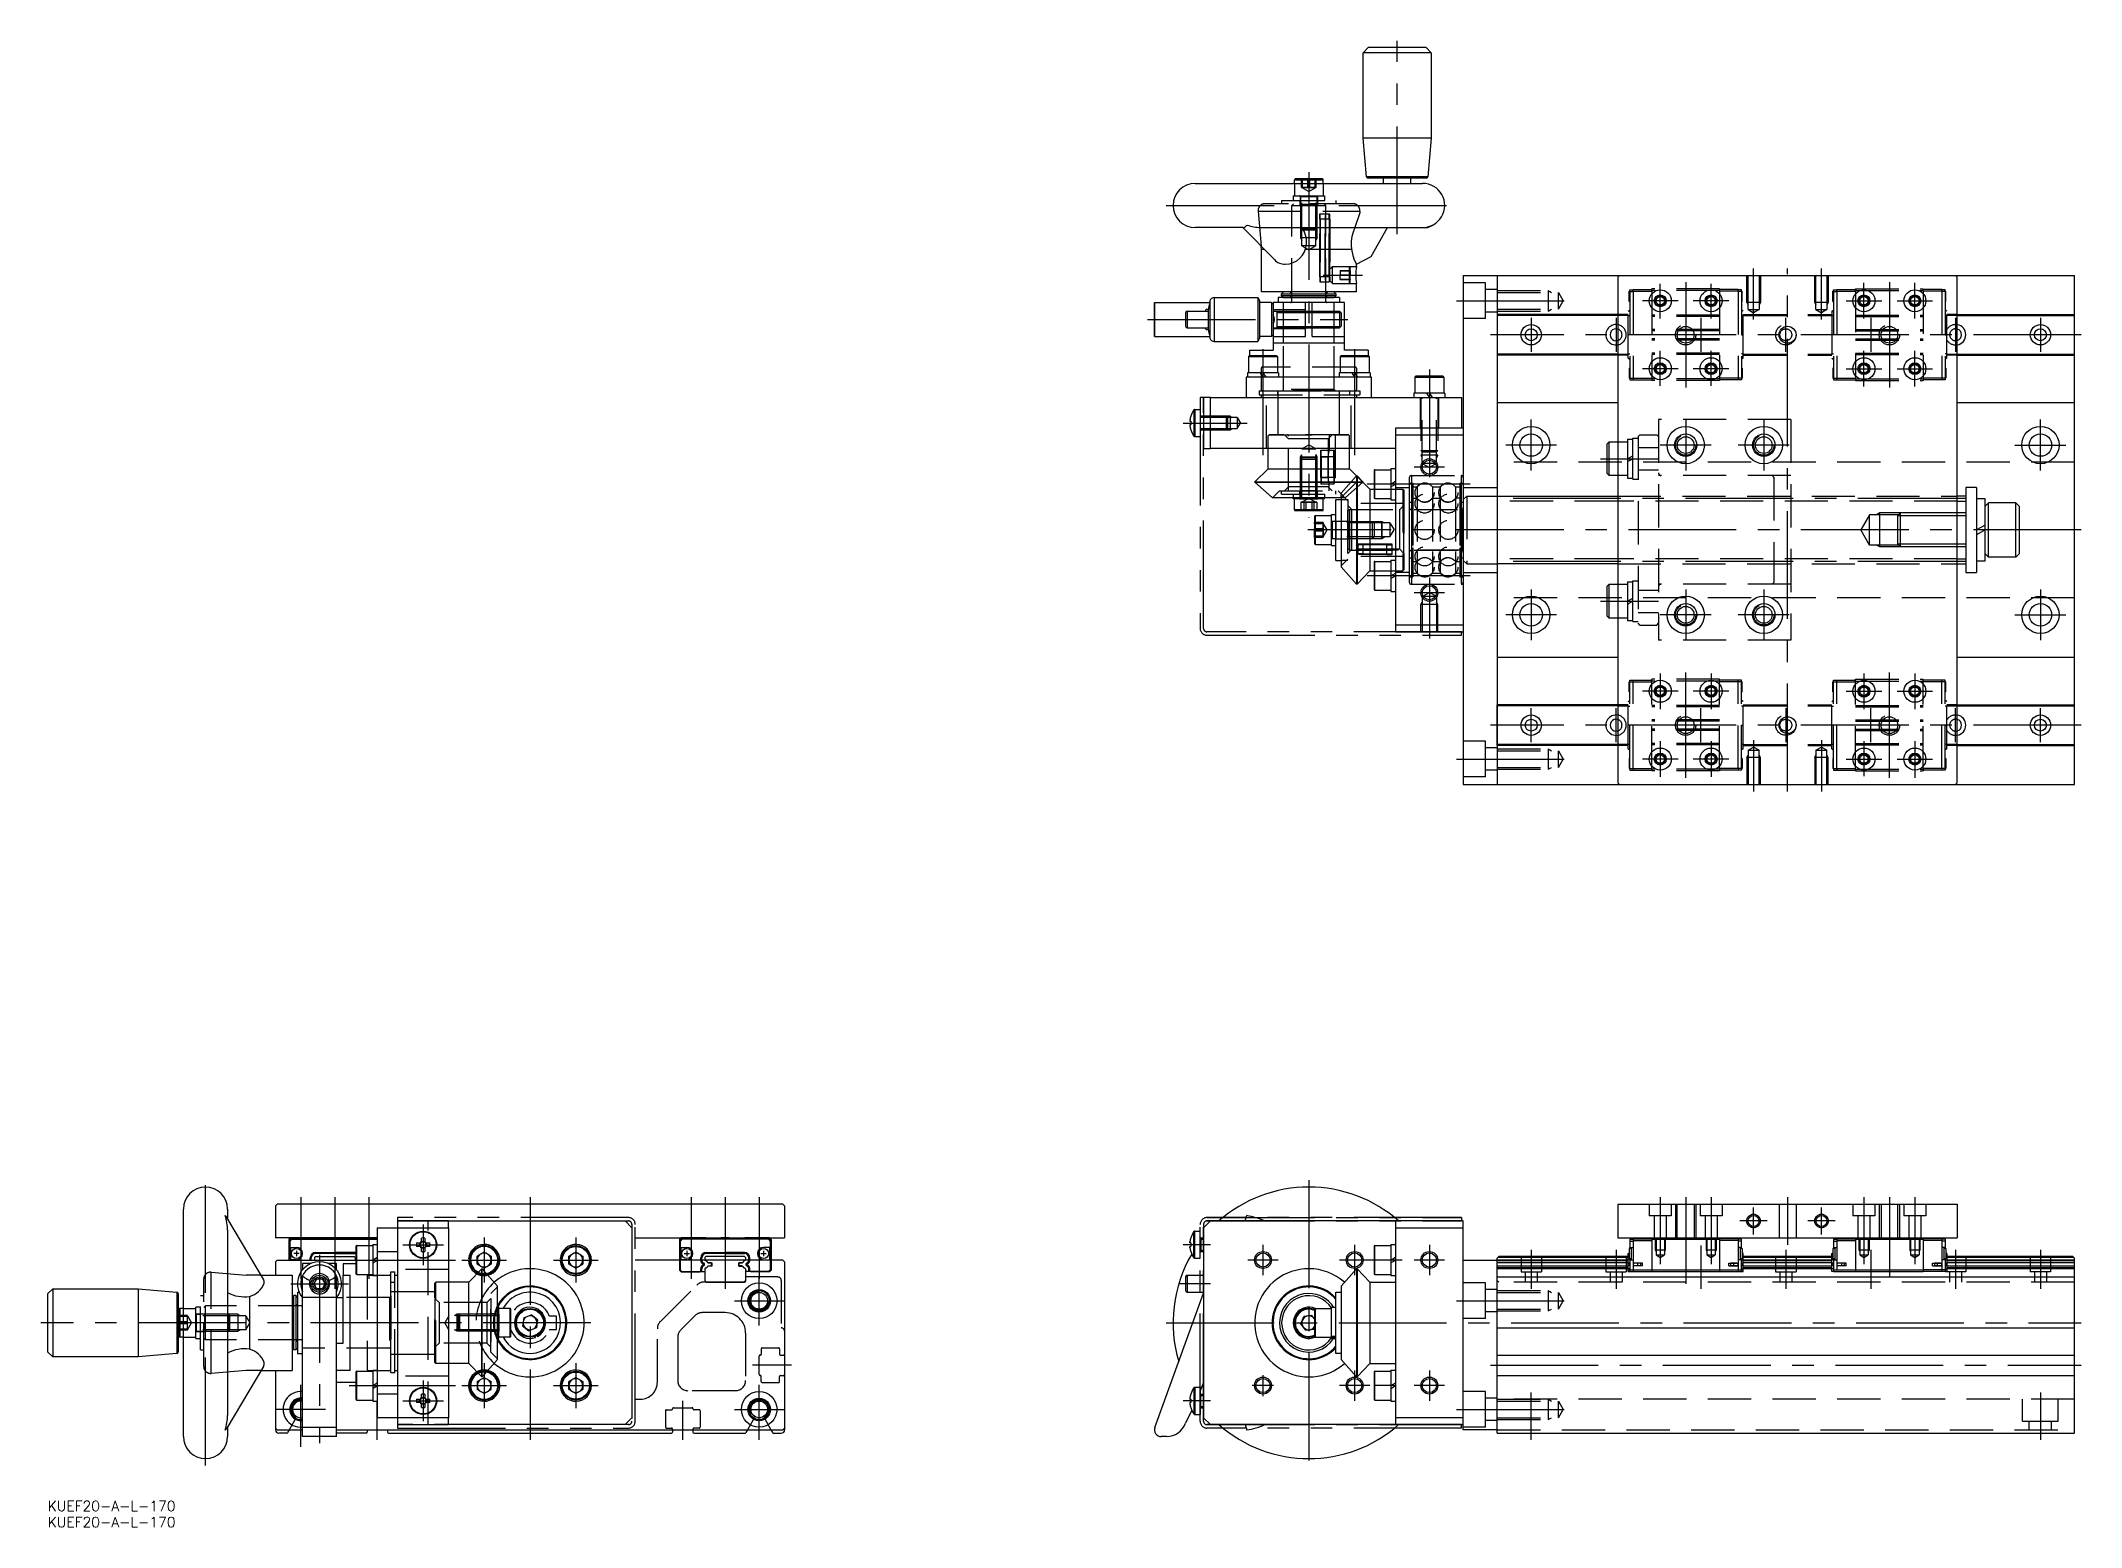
# Model space of a CAD drawing. Extents: x -144 to 457, y -60 to 378.
import ezdxf

# ---------------------------------------------------------------- set-up
doc = ezdxf.new("R2010")
doc.units = 0
for name, pattern in [('CENTER', [50.8, 31.75, -6.35, 6.35, -6.35]), ('DASHED', [19.05, 12.7, -6.35]), ('PHANTOM', [63.5, 31.75, -6.35, 6.35, -6.35, 6.35, -6.35])]:
    doc.linetypes.add(name, pattern=pattern)
doc.layers.get('0').update_dxf_attribs({"linetype": 'CONTINUOUS'})
doc.layers.add('CENTER', color=1, linetype='CENTER')
doc.styles.get("Standard").update_dxf_attribs({"font": 'txt.shx', "height": 3, "bigfont": 'bigfont.shx'})

# ---------------------------------------------------------------- blocks, each defined once
blk = doc.blocks.new('*U11')
at = {"color": 7, "linetype": 'CONTINUOUS'}
blk.add_text('KUEF20-A-L-170', height=3, dxfattribs=at).set_placement((-142.1, -55.47))
blk = doc.blocks.new('*U12')
at = {"color": 7, "linetype": 'CONTINUOUS'}
blk.add_text('KUEF20-A-L-170', height=3, dxfattribs=at).set_placement((-142.1, -60.21))

msp = doc.modelspace()

# ---------------------------------------------------------------- linework, layer by layer
at = {"color": 7, "linetype": 'CONTINUOUS'}
for p, q in [((245.41, 374.16), (246.91, 375.66)), ((245.41, 348.99), (245.41, 374.16)), ((265.41, 374.16), (245.41, 374.16)), ((263.91, 375.66), (246.91, 375.66)), ((263.91, 375.66), (265.41, 374.16)), ((265.41, 374.16), (265.41, 348.99)), ((246.41, 337.58), (245.41, 348.99)), ((265.41, 348.99), (245.41, 348.99)), ((265.41, 348.99), (264.41, 337.58)), ((225.16, 336.71), (233.66, 336.71)), ((225.16, 335.66), (225.16, 336.71)), ((233.41, 336.96), (225.41, 336.96)), ((233.66, 335.66), (233.66, 336.71)), ((264.42, 337.61), (246.41, 337.61)), ((263.95, 337.16), (246.87, 337.16)), ((251.41, 335.66), (251.41, 337.13)), ((259.41, 335.68), (259.41, 337.16)), ((195.91, 335.66), (262.91, 335.66)), ((209.94, 322.66), (195.91, 322.66)), ((219.26, 313.19), (209.94, 322.66)), ((215.2, 322.66), (264.48, 322.66)), ((247.74, 314.08), (252.58, 322.66)), ((264.48, 322.66), (265.88, 323.37)), ((215.41, 316.16), (215.32, 317.19)), ((215.41, 303.66), (215.41, 316.16)), ((216.34, 316.16), (215.41, 316.16)), ((241.97, 316.16), (228.41, 316.16)), ((243.41, 311.87), (247.74, 314.08)), ((243.41, 311.13), (243.41, 311.87)), ((274.89, 308.56), (274.89, 158.56)), ((274.89, 308.56), (454.89, 308.56)), ((284.89, 308.56), (284.89, 158.56)), ((320.39, 308.06), (320.89, 308.56)), ((320.39, 308.06), (320.39, 159.06)), ((420.39, 308.06), (419.89, 308.56)), ((420.39, 159.06), (420.39, 308.06)), ((454.89, 158.56), (454.89, 308.56)), ((183.89, 290.56), (183.89, 300.56)), ((183.89, 300.56), (184.01, 300.56)), ((184.01, 300.56), (200.27, 300.56)), ((184.01, 290.56), (184.01, 300.56)), ((200.27, 301.08), (200.27, 290.03)), ((201.53, 302.06), (201.53, 289.06)), ((201.53, 302.06), (214.39, 302.06)), ((214.39, 302.06), (214.39, 289.06)), ((214.39, 302.06), (214.89, 301.19)), ((214.89, 301.19), (214.89, 289.92)), ((218.39, 300.56), (214.89, 300.56)), ((243.41, 303.66), (215.41, 303.66)), ((218.39, 300.56), (218.39, 290.56)), ((218.39, 300.56), (218.89, 300.06)), ((228.39, 300.56), (218.89, 300.56)), ((218.89, 300.56), (218.89, 299.3)), ((238.39, 302.06), (220.39, 302.06)), ((220.39, 302.06), (220.39, 300.56)), ((221.39, 303.16), (221.89, 303.66)), ((221.39, 303.16), (237.39, 303.16)), ((221.39, 302.56), (221.39, 303.16)), ((237.39, 302.56), (221.39, 302.56)), ((221.39, 302.56), (221.89, 302.06)), ((221.89, 302.06), (236.89, 302.06)), ((236.89, 303.66), (221.93, 303.66)), ((234.94, 303.66), (223.84, 303.66)), ((228.39, 290.56), (228.39, 300.56)), ((230.39, 300.56), (228.39, 300.56)), ((230.39, 290.56), (230.39, 300.56)), ((239.89, 300.56), (230.39, 300.56)), ((237.39, 303.16), (236.89, 303.66)), ((237.39, 302.56), (236.89, 302.06)), ((237.39, 303.16), (237.39, 302.56)), ((238.39, 302.06), (238.39, 300.56)), ((239.89, 290.56), (239.89, 300.56)), ((243.41, 303.66), (243.41, 306.17)), ((193.09, 297.56), (193.09, 293.56)), ((193.59, 298.06), (199.77, 298.06)), ((193.59, 298.06), (193.59, 293.06)), ((199.01, 298.35), (198.81, 298.06)), ((199.77, 298.39), (199.77, 292.72)), ((218.89, 299.3), (218.89, 291.81)), ((228.39, 298.06), (230.39, 298.06)), ((320.39, 297.06), (284.89, 297.06)), ((284.89, 297.06), (284.89, 285.06)), ((320.39, 296.76), (284.89, 296.76)), ((420.39, 297.06), (454.89, 297.06)), ((420.39, 296.76), (454.89, 296.76)), ((183.89, 290.56), (184.01, 290.56)), ((184.01, 290.56), (200.27, 290.56)), ((193.59, 293.06), (199.77, 293.06)), ((199.01, 292.76), (198.81, 293.06)), ((201.53, 289.06), (214.39, 289.06)), ((214.39, 289.06), (214.89, 289.92)), ((218.39, 290.56), (214.89, 290.56)), ((218.39, 290.56), (218.89, 291.06)), ((218.89, 291.81), (218.89, 290.56)), ((218.89, 290.56), (228.39, 290.56)), ((218.89, 290.56), (218.89, 288.56)), ((239.89, 288.56), (218.89, 288.56)), ((218.89, 288.56), (218.89, 286.56)), ((221.89, 288.56), (221.89, 290.56)), ((228.39, 293.06), (230.39, 293.06)), ((230.39, 290.56), (239.89, 290.56)), ((236.89, 288.56), (236.89, 290.56)), ((239.89, 288.56), (239.89, 290.56)), ((239.89, 286.56), (239.89, 288.56)), ((211.64, 284.61), (211.64, 279.86)), ((211.64, 284.61), (220.14, 284.61)), ((211.89, 286.56), (218.89, 286.56)), ((211.89, 286.56), (211.89, 284.86)), ((219.89, 284.86), (211.89, 284.86)), ((220.14, 284.61), (220.14, 279.86)), ((238.64, 284.61), (238.64, 279.86)), ((238.64, 284.61), (247.14, 284.61)), ((246.89, 284.86), (238.89, 284.86)), ((246.89, 286.56), (239.89, 286.56)), ((246.89, 286.56), (246.89, 284.86)), ((247.14, 284.61), (247.14, 279.86)), ((320.39, 285.36), (284.89, 285.36)), ((320.39, 285.06), (284.89, 285.06)), ((420.39, 285.36), (454.89, 285.36)), ((420.39, 285.06), (454.89, 285.06)), ((247.89, 278.56), (210.89, 278.56)), ((210.89, 278.56), (210.89, 272.56)), ((220.47, 279.86), (211.29, 279.86)), ((211.29, 279.86), (211.29, 278.56)), ((215.08, 279.86), (215.89, 278.56)), ((215.89, 279.86), (216.7, 278.56)), ((220.47, 279.86), (220.47, 278.56)), ((247.47, 279.86), (238.29, 279.86)), ((238.29, 279.86), (238.29, 278.56)), ((242.08, 279.86), (242.89, 278.56)), ((242.89, 279.86), (243.7, 278.56)), ((247.47, 279.86), (247.47, 278.56)), ((247.89, 272.56), (247.89, 278.56)), ((260.64, 278.61), (260.64, 273.86)), ((260.64, 278.61), (264.89, 278.61)), ((264.89, 278.86), (260.89, 278.86)), ((268.89, 278.86), (264.89, 278.86)), ((264.89, 278.61), (269.14, 278.61)), ((269.14, 278.61), (269.14, 273.86)), ((198.39, 272.56), (198.39, 257.56)), ((200.39, 272.56), (198.39, 272.56)), ((200.39, 272.56), (274.39, 272.56)), ((200.39, 257.56), (200.39, 272.56)), ((269.49, 273.86), (260.29, 273.86)), ((260.29, 273.86), (260.29, 272.56)), ((264.08, 273.86), (264.89, 272.56)), ((264.89, 273.86), (265.7, 272.56)), ((269.49, 273.86), (269.49, 272.56)), ((274.39, 272.56), (274.39, 263.56)), ((284.89, 271.06), (320.39, 271.06)), ((420.39, 271.06), (454.89, 271.06)), ((194.37, 265.92), (194.37, 265.57)), ((194.37, 265.57), (194.62, 265.57)), ((194.62, 264.54), (194.37, 264.54)), ((194.37, 264.54), (194.37, 264.19)), ((194.62, 267.04), (194.6, 267.05)), ((195.55, 268.91), (195.55, 265.06)), ((195.55, 265.06), (195.55, 261.2)), ((195.84, 269.06), (195.84, 265.06)), ((195.84, 269.06), (197.39, 269.06)), ((195.84, 265.06), (195.84, 261.06)), ((197.39, 269.06), (197.39, 265.06)), ((197.39, 265.06), (197.39, 261.06)), ((198.39, 267.06), (197.59, 267.06)), ((194.6, 263.06), (194.62, 263.07)), ((195.84, 261.06), (197.39, 261.06)), ((197.59, 263.06), (198.39, 263.06)), ((274.39, 263.56), (254.89, 263.56)), ((254.89, 263.56), (254.89, 257.56)), ((254.89, 261.56), (274.89, 261.56)), ((254.89, 261.56), (254.89, 205.56)), ((274.89, 263.56), (274.39, 263.56)), ((274.89, 261.56), (274.89, 205.56)), ((317.29, 258.96), (317.89, 259.56)), ((317.29, 250.16), (317.29, 258.96)), ((317.89, 249.56), (317.89, 259.56)), ((317.89, 259.56), (320.39, 259.56)), ((198.39, 257.56), (200.39, 257.56)), ((254.89, 257.56), (200.39, 257.56)), ((217.39, 251.56), (217.39, 257.56)), ((241.39, 251.56), (241.39, 257.56)), ((213.46, 247.77), (217.39, 251.56)), ((213.46, 247.77), (229.39, 247.77)), ((213.46, 247.63), (213.46, 247.77)), ((213.46, 247.63), (229.39, 247.63)), ((218.57, 243.12), (213.46, 247.63)), ((217.39, 251.56), (229.39, 251.56)), ((229.39, 251.56), (241.39, 251.56)), ((229.39, 247.77), (245.31, 247.77)), ((229.39, 247.63), (245.31, 247.63)), ((238.95, 243.12), (243.46, 247.63)), ((241.39, 251.56), (247.39, 245.56)), ((243.46, 249.48), (243.46, 217.63)), ((243.46, 249.48), (243.6, 249.48)), ((243.6, 249.48), (243.6, 217.63)), ((243.6, 249.48), (245.31, 247.77)), ((245.31, 247.77), (245.31, 247.63)), ((248.59, 251.06), (248.59, 243.06)), ((248.84, 242.81), (248.84, 251.31)), ((248.84, 251.31), (253.59, 251.31)), ((253.59, 251.64), (253.59, 242.46)), ((253.59, 251.64), (254.89, 251.64)), ((253.59, 247.08), (254.89, 247.89)), ((253.59, 246.27), (254.89, 247.08)), ((317.89, 249.56), (317.29, 250.16)), ((320.39, 249.56), (317.89, 249.56)), ((218.57, 243.12), (229.39, 243.12)), ((224.79, 242.76), (224.79, 243.12)), ((233.99, 242.76), (224.79, 242.76)), ((225.14, 239.51), (225.14, 242.76)), ((229.39, 243.12), (238.95, 243.12)), ((233.64, 239.51), (233.64, 242.76)), ((233.99, 242.76), (233.99, 243.12)), ((237.39, 224.56), (237.39, 242.56)), ((237.39, 242.56), (238.95, 242.56)), ((238.95, 243.12), (238.95, 222.74)), ((247.39, 245.56), (247.39, 221.56)), ((247.39, 245.56), (248.59, 245.56)), ((248.84, 242.81), (253.59, 242.81)), ((253.59, 242.46), (254.89, 242.46)), ((284.89, 243.56), (320.39, 243.56)), ((422.89, 243.56), (420.39, 243.56)), ((422.89, 246.06), (422.89, 221.06)), ((426.09, 246.06), (422.89, 246.06)), ((422.89, 243.56), (422.89, 223.56)), ((426.09, 246.06), (426.09, 221.06)), ((426.09, 242.76), (426.09, 224.36)), ((428.59, 242.76), (426.09, 242.76)), ((428.59, 224.36), (428.59, 242.76)), ((429.59, 241.56), (428.59, 240.56)), ((437.59, 241.56), (429.59, 241.56)), ((429.59, 225.56), (429.59, 241.56)), ((437.59, 225.56), (437.59, 241.56)), ((437.59, 241.56), (438.59, 240.56)), ((438.59, 240.56), (438.59, 226.56)), ((233.64, 239.51), (225.14, 239.51)), ((225.39, 239.26), (233.39, 239.26)), ((231.09, 237.56), (231.09, 235.05)), ((231.09, 235.05), (231.09, 229.56)), ((231.34, 237.81), (236.09, 237.81)), ((231.34, 235.15), (231.34, 237.81)), ((231.34, 229.31), (231.34, 235.15)), ((236.09, 228.96), (236.09, 238.16)), ((236.09, 238.16), (237.39, 238.16)), ((428.59, 235), (426.09, 233.56)), ((231.34, 229.31), (236.09, 229.31)), ((236.09, 228.96), (237.39, 228.96)), ((428.59, 233.56), (426.09, 232.11)), ((237.39, 224.56), (238.95, 224.56)), ((243.46, 217.63), (238.95, 222.74)), ((248.59, 224.06), (248.59, 216.06)), ((248.84, 215.81), (248.84, 224.31)), ((248.84, 224.31), (253.59, 224.31)), ((253.59, 224.64), (253.59, 215.46)), ((253.59, 224.64), (254.89, 224.64)), ((320.39, 223.56), (284.89, 223.56)), ((420.39, 223.56), (422.89, 223.56)), ((428.59, 224.36), (426.09, 224.36)), ((429.59, 225.56), (428.59, 226.56)), ((437.59, 225.56), (429.59, 225.56)), ((437.59, 225.56), (438.59, 226.56)), ((243.6, 217.63), (243.46, 217.63)), ((247.39, 221.56), (243.6, 217.63)), ((247.39, 221.56), (248.59, 221.56)), ((253.59, 220.06), (254.89, 220.87)), ((253.59, 219.25), (254.89, 220.06)), ((317.29, 216.96), (317.89, 217.56)), ((317.29, 208.16), (317.29, 216.96)), ((317.89, 207.56), (317.89, 217.56)), ((317.89, 217.56), (320.39, 217.56)), ((422.89, 221.06), (426.09, 221.06)), ((248.84, 215.81), (253.59, 215.81)), ((253.59, 215.46), (254.89, 215.46)), ((274.89, 205.56), (254.89, 205.56)), ((254.89, 205.56), (254.89, 203.56)), ((317.89, 207.56), (317.29, 208.16)), ((320.39, 207.56), (317.89, 207.56)), ((254.89, 203.56), (274.89, 203.56)), ((284.89, 196.06), (320.39, 196.06)), ((420.39, 196.06), (454.89, 196.06)), ((320.39, 182.06), (284.89, 182.06)), ((284.89, 170.06), (284.89, 182.06)), ((320.39, 181.76), (284.89, 181.76)), ((420.39, 182.06), (454.89, 182.06)), ((420.39, 181.76), (454.89, 181.76)), ((320.39, 170.36), (284.89, 170.36)), ((320.39, 170.06), (284.89, 170.06)), ((420.39, 170.36), (454.89, 170.36)), ((420.39, 170.06), (454.89, 170.06)), ((274.89, 158.56), (454.89, 158.56)), ((320.39, 159.06), (320.89, 158.56)), ((420.39, 159.06), (419.89, 158.56)), ((-102.1, -33.5), (-102.1, 33.5)), ((-78.5, 12.87), (-89.28, 31.07)), ((-89.1, 33.5), (-89.1, 30.79)), ((-74.5, 35), (-75, 34.5)), ((-75, 34.5), (-75, 33)), ((-75, 33), (-75, 25)), ((74.5, 35), (-74.5, 35)), ((74.5, 35), (75, 34.5)), ((74.5, 35), (75, 34.5)), ((75, 34.5), (75, 25)), ((75, 34.5), (75, 33)), ((75, 33), (75, 25)), ((210.66, 30), (211.16, 31.58)), ((320.39, 35), (420.39, 35)), ((320.39, 35), (320.39, 25)), ((420.39, 35), (420.39, 25)), ((-89.1, 27.34), (-89.1, -27.26)), ((-45, 25), (-75, 25)), ((-70.5, 25), (-71, 24.5)), ((-71, 24.5), (-71, 18.5)), ((-70.3, 24.7), (-70.8, 24.2)), ((-70.8, 24.2), (-70.8, 18.5)), ((-70.25, 24.6), (-70.75, 24.1)), ((-70.75, 24.1), (-70.75, 22.2)), ((-70.5, 25), (-63.3, 25)), ((-70.3, 24.7), (-45, 24.7)), ((-70.25, 24.6), (-45, 24.6)), ((-62.9, 24.75), (-63.3, 25)), ((-62.9, 24.75), (-52.1, 24.75)), ((-58.7, 25), (-59.1, 24.75)), ((-58.7, 25), (-56.3, 25)), ((-56.3, 25), (-55.9, 24.75)), ((-52.1, 24.75), (-51.7, 25)), ((-45, 28), (-45, 21.02)), ((-45, 28), (-39, 28)), ((-24, 30), (-39, 30)), ((-39, 30), (-39, 28)), ((-39, 28), (-39, -28)), ((-39, 28), (-24, 28)), ((-32.01, 23.87), (-32.01, 24.98)), ((-30.98, 24.98), (-30.98, 23.87)), ((-24, 30), (28, 30)), ((-24, 28), (-24, 30)), ((-24, 28), (-24, -28)), ((28, 30), (30, 28)), ((30, 28), (30, -28)), ((31, 25), (75, 25)), ((44.5, 25), (44, 24.5)), ((44, 24.5), (44, 18.5)), ((44.7, 24.7), (44.2, 24.2)), ((44.2, 24.2), (44.2, 18.5)), ((44.75, 24.6), (44.25, 24.1)), ((44.25, 24.1), (44.25, 22.2)), ((51.7, 25), (44.5, 25)), ((70.3, 24.7), (44.7, 24.7)), ((70.25, 24.6), (44.75, 24.6)), ((52.1, 24.75), (51.7, 25)), ((62.9, 24.75), (52.1, 24.75)), ((56.3, 25), (55.9, 24.75)), ((58.7, 25), (56.3, 25)), ((58.7, 25), (59.1, 24.75)), ((62.9, 24.75), (63.3, 25)), ((70.5, 25), (63.3, 25)), ((70.25, 24.6), (70.75, 24.1)), ((70.3, 24.7), (70.8, 24.2)), ((70.5, 25), (71, 24.5)), ((70.75, 24.1), (70.75, 22.2)), ((70.8, 24.2), (70.8, 18.5)), ((71, 24.5), (71, 18.5)), ((194.6, 24.99), (194.62, 24.98)), ((195.55, 19.15), (195.55, 26.85)), ((195.84, 19), (195.84, 27)), ((195.84, 27), (197.38, 27)), ((197.39, 19), (197.39, 27)), ((197.59, 25), (197.59, 21)), ((197.59, 25), (198.39, 25)), ((198.39, 28), (200.39, 30)), ((198.39, 28), (198.39, -28)), ((254.89, 30), (200.39, 30)), ((274.89, 30), (254.89, 30)), ((254.89, 30), (254.89, 28)), ((254.89, 28), (254.89, -28)), ((254.89, 28), (274.89, 28)), ((274.89, -31.5), (274.89, 30)), ((320.39, 25), (420.39, 25)), ((323.94, 24.6), (323.94, 24.1)), ((323.94, 24.6), (324.94, 24.6)), ((323.94, 24.1), (323.94, 22.2)), ((323.94, 24.1), (324.94, 24.1)), ((324.94, 24.7), (324.94, 15.1)), ((324.94, 24.7), (330.44, 24.7)), ((324.94, 24.2), (330.44, 24.2)), ((330.44, 25), (330.44, 24.5)), ((330.44, 24.5), (330.44, 15.5)), ((350.34, 24.5), (330.44, 24.5)), ((350.34, 25), (350.34, 15)), ((355.84, 24.7), (350.34, 24.7)), ((355.84, 24.2), (350.34, 24.2)), ((355.84, 24.7), (355.84, 15.1)), ((356.84, 24.6), (355.84, 24.6)), ((356.84, 24.1), (355.84, 24.1)), ((356.84, 21.9), (356.84, 24.6)), ((383.94, 24.6), (384.94, 24.6)), ((383.94, 24.6), (383.94, 21.9)), ((383.94, 24.1), (384.94, 24.1)), ((384.94, 24.7), (384.94, 15.6)), ((384.94, 24.7), (390.44, 24.7)), ((384.94, 24.2), (390.44, 24.2)), ((390.44, 25), (390.44, 24.5)), ((390.44, 24.5), (390.44, 15.5)), ((410.34, 24.5), (390.44, 24.5)), ((410.34, 25), (410.34, 15)), ((415.84, 24.7), (410.34, 24.7)), ((415.84, 24.2), (410.34, 24.2)), ((415.84, 24.7), (415.84, 15.1)), ((416.84, 24.6), (415.84, 24.6)), ((416.84, 24.1), (415.84, 24.1)), ((416.84, 24.6), (416.84, 21.9)), ((-75, 18), (-74.5, 18.5)), ((-74.5, 18.5), (-51.3, 18.5)), ((-70.75, 22.2), (-68.8, 22.2)), ((-70.75, 18.6), (-70.75, 18.5)), ((-68.8, 18.6), (-70.75, 18.6)), ((-70.55, 22.2), (-70.55, 18.6)), ((-68, 20.4), (-69.6, 20.4)), ((-68.8, 21.2), (-68.8, 19.6)), ((-64.73, 18.51), (-64.73, 19.13)), ((-64.43, 19.13), (-64.73, 19.13)), ((-64.73, 18.51), (-64.43, 18.51)), ((-64.43, 18.51), (-64.43, 19.13)), ((-63.2, 19.5), (-63.5, 19.2)), ((-63.5, 19.2), (-63.5, 18.5)), ((-63.2, 19.5), (-51.8, 19.5)), ((-63.13, 20.73), (-57.5, 20.73)), ((-63.13, 20.43), (-63.13, 20.73)), ((-57.5, 20.43), (-63.13, 20.43)), ((-51.3, 20.73), (-57.5, 20.73)), ((-57.5, 20.73), (-57.5, 20.43)), ((-57.5, 20.43), (-51.3, 20.43)), ((-51.87, 20.43), (-51.87, 20.73)), ((-51.8, 19.5), (-51.5, 19.2)), ((-51.5, 19.2), (-51.5, 18.5)), ((-51.3, 22.5), (-51.3, 14.5)), ((-51.05, 14.25), (-51.05, 22.75)), ((-51.05, 22.75), (-46.3, 22.75)), ((-46.3, 23.1), (-46.3, 13.9)), ((-46.3, 23.1), (-45, 23.1)), ((-46.3, 18.5), (-45, 19.31)), ((-46.3, 17.69), (-45, 18.5)), ((-45, 21.02), (-45, -21.02)), ((-45, 21.02), (-39, 21.02)), ((-33.48, 23.52), (-32.37, 23.52)), ((-32.37, 22.49), (-33.48, 22.49)), ((-32.48, 22.49), (-32.48, 23.52)), ((-32.01, 23.98), (-30.98, 23.98)), ((-32.01, 21.02), (-32.01, 22.13)), ((-30.98, 22.02), (-32.01, 22.02)), ((-30.98, 22.13), (-30.98, 21.02)), ((-30.63, 23.52), (-29.52, 23.52)), ((-29.52, 22.49), (-30.63, 22.49)), ((-30.52, 23.52), (-30.52, 22.49)), ((-17.74, 18.83), (-18.09, 18.86)), ((-17.74, 18.17), (-18.09, 18.14)), ((-13.5, 20.86), (-15.54, 19.68)), ((-15.54, 17.32), (-15.54, 19.68)), ((-13.5, 20.86), (-11.46, 19.68)), ((-11.46, 19.68), (-11.46, 17.32)), ((9.26, 18.83), (8.91, 18.86)), ((9.26, 18.17), (8.91, 18.14)), ((13.5, 20.86), (11.46, 19.68)), ((11.46, 17.32), (11.46, 19.68)), ((13.5, 20.86), (15.54, 19.68)), ((15.54, 19.68), (15.54, 17.32)), ((74.5, 18.5), (31, 18.5)), ((44.25, 22.2), (46.2, 22.2)), ((44.25, 18.6), (44.25, 18.5)), ((46.2, 18.6), (44.25, 18.6)), ((44.45, 22.2), (44.45, 18.6)), ((45.4, 20.4), (47, 20.4)), ((46.2, 21.2), (46.2, 19.6)), ((50.27, 18.51), (50.27, 19.13)), ((50.57, 19.13), (50.27, 19.13)), ((50.27, 18.51), (50.57, 18.51)), ((50.57, 18.51), (50.57, 19.13)), ((51.8, 19.5), (51.5, 19.2)), ((51.5, 19.2), (51.5, 18.5)), ((63.2, 19.5), (51.8, 19.5)), ((51.87, 20.73), (57.5, 20.73)), ((51.87, 20.43), (51.87, 20.73)), ((57.5, 20.43), (51.87, 20.43)), ((63.13, 20.73), (57.5, 20.73)), ((57.5, 20.73), (57.5, 20.43)), ((57.5, 20.43), (63.13, 20.43)), ((63.13, 20.43), (63.13, 20.73)), ((63.2, 19.5), (63.5, 19.2)), ((63.5, 19.2), (63.5, 18.5)), ((64.43, 18.51), (64.43, 19.13)), ((64.43, 19.13), (64.73, 19.13)), ((64.73, 18.51), (64.43, 18.51)), ((64.73, 18.51), (64.73, 19.13)), ((68, 20.4), (69.6, 20.4)), ((70.75, 22.2), (68.8, 22.2)), ((68.8, 21.2), (68.8, 19.6)), ((68.8, 18.6), (70.75, 18.6)), ((70.55, 22.2), (70.55, 18.6)), ((70.75, 18.6), (70.75, 18.5)), ((74.5, 18.5), (75, 18)), ((75, 18), (74.5, 18.5)), ((194.37, 23.52), (194.37, 23.87)), ((194.62, 23.52), (194.37, 23.52)), ((194.37, 22.13), (194.37, 22.49)), ((194.37, 22.49), (194.62, 22.49)), ((194.62, 21.02), (194.6, 21.01)), ((195.84, 19), (197.36, 19)), ((197.59, 21), (198.39, 21)), ((248.59, 22.5), (248.59, 14.5)), ((248.84, 14.25), (248.84, 22.75)), ((248.84, 22.75), (253.59, 22.75)), ((253.59, 23.1), (253.59, 13.9)), ((253.59, 23.1), (254.89, 23.1)), ((253.59, 18.5), (254.89, 19.31)), ((253.59, 17.69), (254.89, 18.5)), ((274.89, 18.5), (284.89, 18.5)), ((285.39, 19.5), (284.89, 19)), ((284.89, -32.5), (284.89, 19)), ((284.89, -32.5), (284.89, 19)), ((323.44, 18.46), (284.89, 18.46)), ((323.44, 18.25), (284.89, 18.25)), ((323.44, 19.2), (285.09, 19.2)), ((323.44, 19.5), (285.39, 19.5)), ((323.44, 20.43), (323.74, 20.61)), ((323.44, 15.1), (323.44, 20.43)), ((323.44, 19.13), (323.74, 19.13)), ((323.94, 18.51), (323.44, 18.51)), ((323.74, 21.9), (323.74, 18.9)), ((324.34, 21.9), (323.74, 21.9)), ((323.74, 18.9), (324.34, 18.9)), ((323.94, 21.9), (323.94, 22.2)), ((323.94, 22.2), (324.94, 22.2)), ((323.94, 18.9), (323.94, 15.1)), ((323.94, 18.6), (324.94, 18.6)), ((324.34, 22.2), (324.34, 18.6)), ((356.84, 22.2), (355.84, 22.2)), ((356.84, 18.6), (355.84, 18.6)), ((356.44, 22.2), (356.44, 18.6)), ((357.04, 21.9), (356.44, 21.9)), ((356.44, 18.9), (357.04, 18.9)), ((356.84, 15.1), (356.84, 18.9)), ((356.84, 18.51), (357.34, 18.51)), ((357.04, 21.9), (357.04, 18.9)), ((357.34, 20.43), (357.04, 20.61)), ((357.34, 19.13), (357.04, 19.13)), ((357.34, 15.1), (357.34, 20.43)), ((383.44, 19.5), (357.34, 19.5)), ((383.44, 19.2), (357.34, 19.2)), ((383.44, 18.46), (357.34, 18.46)), ((383.44, 18.25), (357.34, 18.25)), ((383.44, 20.43), (383.74, 20.61)), ((383.44, 15.1), (383.44, 20.43)), ((383.44, 19.13), (383.74, 19.13)), ((383.94, 18.51), (383.44, 18.51)), ((383.74, 21.9), (383.74, 18.9)), ((384.34, 21.9), (383.74, 21.9)), ((383.74, 18.9), (384.34, 18.9)), ((383.94, 22.2), (384.94, 22.2)), ((383.94, 18.6), (383.94, 18.9)), ((383.94, 18.6), (384.94, 18.6)), ((383.94, 18.6), (383.94, 15.6)), ((384.34, 22.2), (384.34, 18.6)), ((416.84, 22.2), (415.84, 22.2)), ((416.84, 18.6), (415.84, 18.6)), ((416.44, 22.2), (416.44, 18.6)), ((417.04, 21.9), (416.44, 21.9)), ((416.44, 18.9), (417.04, 18.9)), ((416.84, 18.9), (416.84, 15.1)), ((416.84, 18.51), (417.34, 18.51)), ((417.04, 21.9), (417.04, 18.9)), ((417.34, 20.43), (417.04, 20.61)), ((417.34, 19.13), (417.04, 19.13)), ((417.34, 20.43), (417.34, 15.1)), ((454.39, 19.5), (417.34, 19.5)), ((454.69, 19.2), (417.34, 19.2)), ((454.89, 18.46), (417.34, 18.46)), ((454.89, 18.25), (417.34, 18.25)), ((454.39, 19.5), (454.89, 19)), ((454.89, -32.5), (454.89, 19)), ((-79.17, 14), (-70.1, 14)), ((-75, 18), (-75, 14)), ((-70.1, 14), (-70.1, -14)), ((-67, 17.47), (-67, 15.65)), ((-64.57, 17.47), (-67, 17.47)), ((-67, -30.82), (-67, 13.86)), ((-63.73, 11.5), (-62.87, 13)), ((-62.87, 13), (-61.13, 13)), ((-61.13, 13), (-60.27, 11.5)), ((-57, 17.47), (-59.43, 17.47)), ((-57, 15.65), (-57, 17.47)), ((-57, -30.82), (-57, 13.86)), ((-55, 17.5), (-51.3, 17.5)), ((-55, 17.5), (-55, 14)), ((-55, -6), (-55, 14)), ((-55, 14), (-53, 14)), ((-53, -14), (-53, 14)), ((-51.05, 14.25), (-46.3, 14.25)), ((-46.3, 13.9), (-45, 13.9)), ((-14.21, 15.93), (-18, 12)), ((-15.54, 17.32), (-13.5, 16.14)), ((-14.21, -15.92), (-14.21, 15.93)), ((-14.07, 15.93), (-14.21, 15.93)), ((-9.56, 10.82), (-14.07, 15.93)), ((-14.07, -15.92), (-14.07, 15.93)), ((-13.5, 16.14), (-11.46, 17.32)), ((11.46, 17.32), (13.5, 16.14)), ((13.5, 16.14), (15.54, 17.32)), ((75, 18), (75, -31)), ((193.09, 13.5), (193.09, 9.5)), ((193.59, 14), (193.59, 9)), ((193.59, 14), (198.39, 14)), ((243.46, 15.93), (238.95, 10.82)), ((243.46, 15.93), (243.46, -15.92)), ((243.6, 15.93), (243.46, 15.93)), ((243.6, 15.93), (243.6, -15.92)), ((243.6, 15.93), (247.39, 12)), ((248.84, 14.25), (253.59, 14.25)), ((253.59, 13.9), (254.89, 13.9)), ((323.44, 17.7), (284.89, 17.7)), ((323.44, 16.7), (284.89, 16.7)), ((323.44, 16.15), (284.89, 16.15)), ((323.44, 15.94), (284.89, 15.94)), ((284.89, 13.5), (454.89, 13.5)), ((323.94, 17.38), (323.44, 17.64)), ((323.94, 17.29), (323.44, 17.55)), ((323.94, 17.11), (323.44, 16.85)), ((323.94, 17.02), (323.44, 16.76)), ((323.94, 15.89), (323.44, 15.89)), ((323.44, 15.6), (357.34, 15.6)), ((323.44, 15.1), (357.34, 15.1)), ((323.94, 17.11), (323.94, 17.11)), ((327.64, 17.6), (324.94, 17.6)), ((327.64, 16.8), (324.94, 16.8)), ((327.14, 17.55), (325.29, 17.55)), ((325.29, 16.85), (327.14, 16.85)), ((325.74, 17.55), (325.74, 17.6)), ((325.74, 16.8), (325.74, 16.85)), ((326.2, 17.55), (326.2, 17.6)), ((326.2, 16.8), (326.2, 16.85)), ((326.34, 16.85), (326.34, 17.55)), ((327.14, 16.85), (327.14, 17.55)), ((327.64, 16.8), (327.64, 17.6)), ((330.44, 15.5), (330.44, 15)), ((353.14, 17.6), (355.84, 17.6)), ((353.14, 16.8), (353.14, 17.6)), ((353.14, 16.8), (355.84, 16.8)), ((355.49, 17.55), (353.64, 17.55)), ((353.64, 17.55), (353.64, 16.85)), ((353.64, 16.85), (355.49, 16.85)), ((354.44, 17.55), (354.44, 16.85)), ((354.58, 17.55), (354.58, 17.6)), ((354.58, 16.8), (354.58, 16.85)), ((355.04, 17.55), (355.04, 17.6)), ((355.04, 16.8), (355.04, 16.85)), ((356.84, 17.38), (357.34, 17.64)), ((356.84, 17.29), (357.34, 17.55)), ((356.84, 17.11), (356.84, 17.11)), ((356.84, 17.11), (357.34, 16.85)), ((356.84, 17.02), (357.34, 16.76)), ((356.84, 15.89), (357.34, 15.89)), ((383.44, 17.7), (357.34, 17.7)), ((383.44, 16.7), (357.34, 16.7)), ((383.44, 16.15), (357.34, 16.15)), ((383.44, 15.94), (357.34, 15.94)), ((383.44, 17.55), (383.44, 17.64)), ((383.94, 17.38), (383.44, 17.64)), ((383.94, 17.29), (383.44, 17.55)), ((383.94, 17.11), (383.44, 16.85)), ((383.94, 17.02), (383.44, 16.76)), ((383.44, 16.76), (383.44, 16.85)), ((383.94, 15.89), (383.44, 15.89)), ((383.94, 15.1), (383.44, 15.1)), ((383.94, 17.11), (383.94, 17.11)), ((383.94, 15.6), (383.94, 15.1)), ((383.94, 15.6), (384.94, 15.6)), ((383.94, 15.1), (384.94, 15.1)), ((387.64, 17.6), (384.94, 17.6)), ((387.64, 16.8), (384.94, 16.8)), ((384.94, 15.6), (390.44, 15.6)), ((384.94, 15.1), (390.44, 15.1)), ((387.14, 17.55), (385.29, 17.55)), ((385.29, 16.85), (387.14, 16.85)), ((385.74, 17.55), (385.74, 17.6)), ((385.74, 16.8), (385.74, 16.85)), ((386.2, 17.55), (386.2, 17.6)), ((386.2, 16.8), (386.2, 16.85)), ((386.34, 16.85), (386.34, 17.55)), ((387.14, 16.85), (387.14, 17.55)), ((387.64, 16.8), (387.64, 17.6)), ((410.34, 15.5), (390.44, 15.5)), ((390.44, 15.5), (390.44, 15)), ((410.34, 15), (390.44, 15)), ((416.84, 15.6), (410.34, 15.6)), ((417.34, 15.1), (410.34, 15.1)), ((413.14, 17.6), (415.84, 17.6)), ((413.14, 16.8), (413.14, 17.6)), ((413.14, 16.8), (415.84, 16.8)), ((415.49, 17.55), (413.64, 17.55)), ((413.64, 17.55), (413.64, 16.85)), ((413.64, 16.85), (415.49, 16.85)), ((414.44, 17.55), (414.44, 16.85)), ((414.58, 17.55), (414.58, 17.6)), ((414.58, 16.8), (414.58, 16.85)), ((415.04, 17.55), (415.04, 17.6)), ((415.04, 16.8), (415.04, 16.85)), ((416.84, 17.38), (417.34, 17.64)), ((416.84, 17.29), (417.34, 17.55)), ((416.84, 17.11), (416.84, 17.11)), ((416.84, 17.11), (417.34, 16.85)), ((416.84, 17.02), (417.34, 16.76)), ((416.84, 15.89), (417.34, 15.89)), ((454.89, 17.7), (417.34, 17.7)), ((417.34, 17.55), (417.34, 17.64)), ((417.34, 16.76), (417.34, 16.85)), ((454.89, 16.7), (417.34, 16.7)), ((454.89, 16.15), (417.34, 16.15)), ((454.89, 15.94), (417.34, 15.94)), ((-142.1, 8.5), (-140.6, 10)), ((-142.1, 8.5), (-142.1, -8.5)), ((-140.6, 10), (-115.43, 10)), ((-140.6, 10), (-140.6, -10)), ((-115.43, 10), (-115.43, -10)), ((-115.43, 10), (-104.06, 9)), ((-104.06, 9), (-104.06, -9)), ((-103.6, 8.51), (-103.6, -8.51)), ((-82.6, 7.79), (-82.6, -7.79)), ((-69.6, 8), (-70.1, 7.5)), ((-69.6, -8), (-69.6, 8)), ((-69, 8), (-69.6, 8)), ((-69, 8), (-68.5, 7.5)), ((-69, 8), (-69, -8)), ((-68.5, 9), (-68.5, -9)), ((-68.5, 9), (-68, 9)), ((-62.87, 10), (-63.73, 11.5)), ((-61.13, 10), (-62.87, 10)), ((-60.27, 11.5), (-61.13, 10)), ((-56.88, 7.5), (-55, 7.5)), ((-18, 12), (-24, 12)), ((-18, -12), (-18, 12)), ((-9.56, -10.82), (-9.56, 10.82)), ((184.01, -30.82), (198.39, 8.69)), ((193.59, 9), (197.39, 9)), ((197.39, 9), (198.39, 9)), ((237.39, -9), (237.39, 9)), ((237.39, 9), (238.95, 9)), ((238.95, 10.82), (238.95, -10.82)), ((247.39, 12), (247.39, -12)), ((247.39, 12), (254.89, 12)), ((-103.31, 4), (-103.6, 4)), ((-103.3, 4), (-103.3, -4)), ((-103.05, -4.25), (-103.05, 4.25)), ((-102.1, 4.25), (-103.05, 4.25)), ((-9.2, 4.6), (-9.56, 4.6)), ((-9.2, -4.6), (-9.2, 4.6)), ((-5.95, 4.25), (-9.2, 4.25)), ((-5.95, 4.25), (-5.95, -4.25)), ((-5.7, -4), (-5.7, 4)), ((-1.86, 1.45), (-2.19, -0.88)), ((-1.86, 1.45), (0.33, 2.33)), ((2.19, 0.88), (0.33, 2.33)), ((2.19, 0.88), (1.86, -1.45)), ((227.05, -0.31), (227.95, 1.87)), ((230.29, 2.18), (227.95, 1.87)), ((231.09, 1.14), (230.29, 2.18)), ((231.01, 1.24), (231.09, 1.13)), ((231.09, 4), (231.09, -4)), ((231.34, -4.25), (231.34, 4.25)), ((231.34, 4.25), (236.09, 4.25)), ((236.09, -4.03), (236.09, 4.6)), ((236.09, 4.6), (237.39, 4.6)), ((-103.3, -4), (-103.58, -4)), ((-102.1, -4.25), (-103.05, -4.25)), ((-57, -6), (-55, -6)), ((-9.21, -4.6), (-9.55, -4.6)), ((-5.95, -4.25), (-9.2, -4.25)), ((-2.19, -0.88), (-0.33, -2.33)), ((1.86, -1.45), (-0.33, -2.33)), ((1.44, -4), (1.56, -4.33)), ((2.05, -3.72), (2.22, -4.03)), ((228.49, -2.18), (227.05, -0.31)), ((228.49, -2.18), (230.83, -1.87)), ((231.09, -1.23), (230.83, -1.87)), ((231.34, -4.25), (236.09, -4.25)), ((236.09, -4.03), (236.09, -4.33)), ((237.39, -4.03), (236.09, -4.03)), ((236.09, -4.6), (236.09, -4.33)), ((237.39, -4.33), (236.09, -4.33)), ((236.09, -4.6), (237.39, -4.6)), ((284.89, -1.5), (454.89, -1.5)), ((-140.6, -10), (-142.1, -8.5)), ((-115.43, -10), (-140.6, -10)), ((-104.06, -9), (-115.43, -10)), ((-69.6, -8), (-70.1, -7.5)), ((-69, -8), (-69.6, -8)), ((-69, -8), (-68.5, -7.5)), ((-68.5, -9), (-67, -9)), ((-18, -12), (-24, -12)), ((-14.21, -15.92), (-18, -12)), ((-9.56, -10.82), (-14.07, -15.92)), ((238.95, -9), (237.39, -9)), ((243.46, -15.92), (238.95, -10.82)), ((243.6, -15.92), (247.39, -12)), ((247.39, -12), (254.89, -12)), ((284.89, -9.5), (454.89, -9.5)), ((-78.5, -12.87), (-89.28, -31.07)), ((-79.17, -14), (-70.1, -14)), ((-75, -14), (-75, -31)), ((-53, -14), (-57, -14)), ((-57, -17.5), (-51.3, -17.5)), ((-51.3, -14.5), (-51.3, -22.5)), ((-51.05, -22.75), (-51.05, -14.25)), ((-51.05, -14.25), (-46.3, -14.25)), ((-46.3, -13.9), (-46.3, -23.1)), ((-46.3, -13.9), (-45, -13.9)), ((-46.3, -18.5), (-45, -17.69)), ((-15.54, -17.32), (-13.5, -16.14)), ((-15.54, -17.32), (-15.54, -19.68)), ((-14.07, -15.92), (-14.21, -15.92)), ((-13.5, -16.14), (-11.46, -17.32)), ((-11.46, -19.68), (-11.46, -17.32)), ((13.5, -16.14), (11.46, -17.32)), ((11.46, -19.68), (11.46, -17.32)), ((13.5, -16.14), (15.54, -17.32)), ((15.54, -17.32), (15.54, -19.68)), ((198.39, -17.57), (197.39, -20.04)), ((243.6, -15.92), (243.46, -15.92)), ((248.59, -14.5), (248.59, -22.5)), ((248.84, -22.75), (248.84, -14.25)), ((248.84, -14.25), (253.59, -14.25)), ((253.59, -13.9), (253.59, -23.1)), ((253.59, -13.9), (254.89, -13.9)), ((253.59, -18.5), (254.89, -17.69)), ((284.89, -15.5), (454.89, -15.5)), ((-51.05, -22.75), (-46.3, -22.75)), ((-46.3, -19.31), (-45, -18.5)), ((-46.3, -23.1), (-45, -23.1)), ((-45, -21.02), (-45, -28)), ((-39, -21.02), (-45, -21.02)), ((-33.48, -22.48), (-32.37, -22.48)), ((-32.37, -23.51), (-33.48, -23.51)), ((-32.48, -23.51), (-32.48, -22.48)), ((-32.01, -22.13), (-32.01, -21.02)), ((-32.01, -22.02), (-30.98, -22.02)), ((-32.01, -24.98), (-32.01, -23.87)), ((-30.98, -23.98), (-32.01, -23.98)), ((-30.98, -21.02), (-30.98, -22.13)), ((-30.98, -23.87), (-30.98, -24.98)), ((-30.63, -22.48), (-29.52, -22.48)), ((-29.52, -23.51), (-30.63, -23.51)), ((-30.52, -22.48), (-30.52, -23.51)), ((-17.74, -18.17), (-18.09, -18.14)), ((-17.74, -18.83), (-18.09, -18.86)), ((-13.5, -20.86), (-15.54, -19.68)), ((-13.5, -20.86), (-11.46, -19.68)), ((9.26, -18.17), (8.91, -18.14)), ((9.26, -18.83), (8.91, -18.86)), ((11.46, -19.68), (13.5, -20.86)), ((13.5, -20.86), (15.54, -19.68)), ((194.37, -22.13), (194.37, -22.48)), ((194.37, -22.48), (194.62, -22.48)), ((194.62, -23.51), (194.37, -23.51)), ((194.37, -23.51), (194.37, -23.87)), ((194.62, -21.02), (194.6, -21.01)), ((195.55, -19.15), (195.55, -26.85)), ((195.84, -19), (195.84, -27)), ((195.84, -19), (197.39, -19)), ((197.39, -19), (197.39, -27)), ((197.59, -25), (197.59, -21)), ((197.59, -21), (198.39, -21)), ((248.84, -22.75), (253.59, -22.75)), ((253.59, -19.31), (254.89, -18.5)), ((253.59, -23.1), (254.89, -23.1)), ((-24, -28), (-45, -28)), ((-39, -28), (-39, -30)), ((-39, -30), (-24, -30)), ((-24, -30), (-24, -28)), ((28, -30), (-24, -30)), ((30, -28), (28, -30)), ((194.9, -25.75), (193.11, -29.55)), ((194.6, -24.99), (194.62, -24.98)), ((195.84, -27), (197.39, -27)), ((197.59, -25), (198.39, -25)), ((200.39, -30), (198.39, -28)), ((254.89, -30), (200.39, -30)), ((210.66, -30), (211.16, -31.58)), ((274.89, -28), (254.89, -28)), ((254.89, -28), (254.89, -30)), ((254.89, -30), (274.89, -30)), ((-89.1, -30.76), (-89.1, -33.5)), ((-75, -31), (-75, -31.5)), ((-75, -31), (-74.5, -31.5)), ((-74.5, -31.5), (-67, -31.5)), ((-71.71, -32.5), (-74, -32.5)), ((-70.96, -31.5), (-71.45, -32.35)), ((-57, -30.82), (-67, -30.82)), ((-67, -33.5), (-67, -30.82)), ((-57, -33.5), (-67, -33.5)), ((-57, -33.5), (-57, -30.82)), ((-57, -31.5), (74.5, -31.5)), ((-48.3, -32.5), (-57, -32.5)), ((-48, -31.5), (-48, -32.2)), ((-42, -31.5), (-42, -32.2)), ((-41.7, -32.5), (41.7, -32.5)), ((42, -31.5), (42, -32.2)), ((48, -31.5), (48, -32.2)), ((48.3, -32.5), (63.29, -32.5)), ((64.04, -31.5), (63.55, -32.35)), ((70.96, -31.5), (71.45, -32.35)), ((71.71, -32.5), (74, -32.5)), ((74.5, -31.5), (75, -31)), ((75, -31), (75, -31.5)), ((187.47, -33.5), (185.89, -33.5)), ((284.89, -31.5), (274.89, -31.5)), ((284.89, -32.5), (454.89, -32.5))]:
    msp.add_line(p, q, dxfattribs=at)
at = {"color": 3, "linetype": 'DASHED'}
for p, q in [((233.64, 336.71), (225.18, 336.71)), ((227.21, 334.46), (227.21, 336.96)), ((227.21, 336.96), (227.52, 336.96)), ((229.08, 336.96), (227.21, 336.96)), ((227.52, 334.46), (227.52, 336.96)), ((229.7, 336.96), (227.52, 336.96)), ((229.08, 334.46), (229.08, 336.96)), ((229.08, 336.96), (231.26, 336.96)), ((229.7, 334.46), (229.7, 336.96)), ((231.57, 336.96), (229.7, 336.96)), ((231.26, 334.46), (231.26, 336.96)), ((231.57, 336.96), (231.26, 336.96)), ((231.57, 334.46), (231.57, 336.96)), ((221.39, 330.66), (237.39, 330.66)), ((221.39, 330.66), (221.39, 329.66)), ((224.79, 331.96), (233.99, 331.96)), ((224.79, 331.96), (224.79, 330.66)), ((225.16, 335.66), (225.16, 331.96)), ((226.79, 330.66), (226.79, 329.66)), ((226.84, 331.96), (226.84, 330.66)), ((226.89, 331.76), (226.89, 319.66)), ((226.89, 331.76), (231.89, 331.76)), ((227.21, 334.46), (227.36, 334.46)), ((228.14, 334.46), (227.21, 334.46)), ((227.32, 317.26), (227.32, 331.96)), ((228.14, 334.46), (227.35, 334.46)), ((227.35, 334.46), (229.39, 333.28)), ((227.36, 334.46), (227.52, 334.46)), ((228.61, 334.46), (227.36, 334.46)), ((228.61, 334.46), (227.52, 334.46)), ((228.14, 334.46), (230.17, 334.46)), ((229.08, 334.46), (228.14, 334.46)), ((230.63, 334.46), (228.61, 334.46)), ((229.7, 334.46), (228.61, 334.46)), ((229.08, 334.46), (230.17, 334.46)), ((229.39, 333.28), (231.43, 334.46)), ((230.63, 334.46), (229.7, 334.46)), ((230.17, 334.46), (231.41, 334.46)), ((230.17, 334.46), (231.26, 334.46)), ((230.63, 334.46), (231.43, 334.46)), ((231.57, 334.46), (230.63, 334.46)), ((231.41, 334.46), (231.26, 334.46)), ((231.57, 334.46), (231.41, 334.46)), ((231.46, 317.26), (231.46, 331.96)), ((231.89, 319.66), (231.89, 331.76)), ((231.94, 331.96), (231.94, 330.66)), ((231.99, 330.66), (231.99, 329.66)), ((233.66, 335.66), (233.66, 331.96)), ((233.99, 331.96), (233.99, 330.66)), ((237.39, 330.66), (237.39, 329.66)), ((214.45, 327.48), (244.43, 327.48)), ((214.45, 327.48), (215.32, 317.19)), ((242.44, 329.66), (216.44, 329.66)), ((224.39, 329.16), (224.89, 329.66)), ((224.39, 300.96), (224.39, 329.16)), ((224.39, 329.16), (234.39, 329.16)), ((226.64, 329.66), (226.89, 329.41)), ((231.89, 329.41), (226.89, 329.41)), ((231.89, 329.41), (232.14, 329.66)), ((232.59, 325.16), (232.59, 326.66)), ((232.59, 326.5), (232.75, 326.66)), ((232.59, 326.66), (235.43, 326.66)), ((232.59, 325.16), (232.59, 326.5)), ((232.59, 325.16), (232.59, 308.16)), ((232.59, 308.16), (232.59, 325.16)), ((232.59, 308.16), (232.59, 325.16)), ((232.59, 325.16), (232.59, 308.16)), ((232.75, 325.16), (232.59, 325.16)), ((232.75, 325.16), (232.59, 325.16)), ((234.16, 325.16), (232.59, 325.16)), ((234.16, 325.16), (232.59, 325.16)), ((232.75, 325.16), (232.75, 326.66)), ((232.75, 308.16), (232.75, 325.16)), ((232.75, 325.16), (232.75, 308.16)), ((235.43, 325.16), (232.75, 325.16)), ((235.43, 325.16), (232.75, 325.16)), ((234.39, 329.16), (233.89, 329.66)), ((234.16, 308.16), (234.16, 325.16)), ((234.16, 325.16), (234.16, 308.16)), ((234.39, 300.96), (234.39, 329.16)), ((235.43, 325.16), (235.43, 326.66)), ((235.43, 326.66), (235.59, 326.5)), ((235.43, 325.16), (235.43, 308.16)), ((235.43, 308.16), (235.43, 325.16)), ((235.59, 325.16), (235.43, 325.16)), ((235.59, 325.16), (235.43, 325.16)), ((235.59, 325.16), (235.59, 326.5)), ((235.59, 308.16), (235.59, 325.16)), ((235.59, 325.16), (235.59, 308.16)), ((244.39, 326.95), (242.9, 322.66)), ((244.43, 327.48), (244.39, 326.95)), ((226.89, 322.39), (231.89, 322.39)), ((227.32, 321.96), (226.89, 322.39)), ((231.89, 319.66), (226.89, 319.66)), ((226.89, 319.66), (227.32, 318.91)), ((227.32, 321.96), (231.46, 321.96)), ((231.89, 322.39), (231.46, 321.96)), ((231.89, 319.66), (231.46, 318.91)), ((227.32, 317.26), (229.39, 316.06)), ((231.46, 317.26), (227.32, 317.26)), ((231.46, 317.26), (229.39, 316.06)), ((232.59, 308.16), (232.59, 306.82)), ((232.59, 308.16), (232.59, 306.66)), ((232.59, 308.16), (232.75, 308.16)), ((232.59, 308.16), (232.75, 308.16)), ((234.16, 308.16), (232.59, 308.16)), ((234.16, 308.16), (232.59, 308.16)), ((232.59, 306.82), (232.75, 306.66)), ((232.59, 306.66), (235.43, 306.66)), ((232.75, 308.16), (232.75, 306.66)), ((235.43, 308.16), (232.75, 308.16)), ((235.43, 308.16), (232.75, 308.16)), ((235.43, 308.16), (235.43, 306.66)), ((235.43, 308.16), (235.59, 308.16)), ((235.43, 308.16), (235.59, 308.16)), ((235.43, 306.66), (235.59, 306.82)), ((235.59, 310.38), (236.36, 311.16)), ((235.59, 308.16), (235.59, 306.82)), ((235.59, 306.93), (236.36, 306.16)), ((236.36, 306.16), (236.36, 311.16)), ((236.36, 311.16), (243.41, 311.16)), ((238.61, 309.95), (238.61, 308.74)), ((238.61, 309.95), (241.61, 309.95)), ((238.61, 309.95), (238.61, 309.86)), ((238.61, 309.86), (238.61, 308.57)), ((238.61, 309.86), (241.61, 309.86)), ((238.61, 307.45), (238.61, 308.74)), ((238.61, 308.74), (241.61, 308.74)), ((238.61, 307.37), (238.61, 308.57)), ((238.61, 308.57), (241.61, 308.57)), ((238.61, 307.45), (241.61, 307.45)), ((238.61, 307.45), (238.61, 307.37)), ((238.61, 307.37), (241.61, 307.37)), ((241.35, 306.16), (241.35, 311.16)), ((241.35, 311.16), (241.61, 310.71)), ((241.35, 306.16), (241.61, 306.6)), ((241.61, 306.6), (241.61, 310.71)), ((241.61, 309.95), (241.61, 308.74)), ((241.61, 309.95), (241.61, 309.86)), ((241.61, 309.86), (241.61, 308.57)), ((241.61, 307.45), (241.61, 308.74)), ((241.61, 307.37), (241.61, 308.57)), ((241.61, 307.45), (241.61, 307.37)), ((358.39, 300.56), (358.39, 308.56)), ((358.77, 298.46), (358.77, 308.56)), ((362.01, 308.56), (362.01, 298.46)), ((362.39, 308.56), (362.39, 300.56)), ((378.39, 300.56), (378.39, 308.56)), ((378.77, 298.46), (378.77, 308.56)), ((382.01, 308.56), (382.01, 298.46)), ((382.39, 308.56), (382.39, 300.56)), ((221.89, 290.56), (221.89, 300.56)), ((223.84, 303.66), (224.34, 303.16)), ((223.84, 302.06), (224.34, 302.56)), ((234.94, 303.66), (234.44, 303.16)), ((234.94, 302.06), (234.44, 302.56)), ((236.36, 306.16), (243.41, 306.16)), ((236.89, 290.56), (236.89, 300.56)), ((281.39, 306.31), (274.89, 306.31)), ((281.39, 295.81), (281.39, 306.31)), ((284.89, 304.36), (281.39, 304.36)), ((284.89, 304.06), (299.89, 304.06)), ((284.89, 303.51), (302.89, 303.51)), ((299.89, 304.06), (300.83, 303.51)), ((299.89, 304.06), (299.89, 298.06)), ((302.89, 303.51), (304.31, 301.06)), ((302.89, 298.6), (302.89, 303.51)), ((302.89, 298.6), (304.31, 301.06)), ((323.74, 303.86), (323.94, 303.86)), ((323.74, 300.86), (323.74, 303.86)), ((323.94, 300.86), (323.74, 300.86)), ((323.94, 303.81), (323.94, 304.31)), ((323.94, 304.31), (324.94, 304.31)), ((323.94, 303.81), (323.94, 278.31)), ((323.94, 303.81), (324.94, 303.81)), ((324.94, 304.36), (330.44, 304.36)), ((324.94, 303.86), (324.94, 304.36)), ((324.94, 303.86), (324.94, 278.26)), ((324.94, 303.86), (330.44, 303.86)), ((350.34, 304.56), (330.44, 304.56)), ((330.44, 304.06), (330.44, 304.56)), ((330.44, 304.06), (330.44, 278.06)), ((350.34, 304.06), (330.44, 304.06)), ((350.34, 304.06), (350.34, 304.56)), ((355.84, 304.36), (350.34, 304.36)), ((350.34, 304.06), (350.34, 278.06)), ((355.84, 303.86), (350.34, 303.86)), ((355.84, 303.86), (355.84, 304.36)), ((356.84, 304.31), (355.84, 304.31)), ((355.84, 303.86), (355.84, 278.26)), ((356.84, 303.81), (355.84, 303.81)), ((356.84, 303.81), (356.84, 304.31)), ((356.84, 303.86), (357.04, 303.86)), ((356.84, 303.81), (356.84, 278.31)), ((357.04, 300.86), (356.84, 300.86)), ((357.04, 300.86), (357.04, 303.86)), ((358.39, 300.56), (358.77, 299.9)), ((362.39, 300.56), (358.39, 300.56)), ((362.39, 300.56), (362.01, 299.9)), ((382.39, 300.56), (378.39, 300.56)), ((378.39, 300.56), (378.77, 299.9)), ((382.39, 300.56), (382.01, 299.9)), ((383.74, 300.86), (383.74, 303.86)), ((383.94, 303.86), (383.74, 303.86)), ((383.74, 300.86), (383.94, 300.86)), ((383.94, 304.31), (384.94, 304.31)), ((383.94, 303.81), (383.94, 304.31)), ((383.94, 303.81), (383.94, 278.31)), ((383.94, 303.81), (384.94, 303.81)), ((384.94, 304.36), (390.44, 304.36)), ((384.94, 303.86), (384.94, 304.36)), ((384.94, 303.86), (384.94, 278.26)), ((384.94, 303.86), (390.44, 303.86)), ((390.44, 304.56), (410.34, 304.56)), ((390.44, 304.56), (390.44, 278.06)), ((390.44, 304.06), (390.44, 304.56)), ((390.44, 304.06), (410.34, 304.06)), ((410.34, 304.06), (410.34, 304.56)), ((415.84, 304.36), (410.34, 304.36)), ((410.34, 304.06), (410.34, 278.06)), ((415.84, 303.86), (410.34, 303.86)), ((415.84, 303.86), (415.84, 304.36)), ((416.84, 304.31), (415.84, 304.31)), ((415.84, 303.86), (415.84, 278.26)), ((416.84, 303.81), (415.84, 303.81)), ((416.84, 303.81), (416.84, 304.31)), ((417.04, 303.86), (416.84, 303.86)), ((416.84, 303.81), (416.84, 278.31)), ((416.84, 300.86), (417.04, 300.86)), ((417.04, 300.86), (417.04, 303.86)), ((228.39, 298.36), (218.89, 298.36)), ((218.89, 298.06), (228.39, 298.06)), ((220.09, 293.06), (220.09, 298.06)), ((220.09, 297.62), (228.39, 297.62)), ((230.39, 298.06), (238.39, 298.06)), ((230.39, 297.62), (238.82, 297.62)), ((238.39, 298.06), (238.39, 293.06)), ((238.39, 298.06), (238.89, 297.56)), ((238.89, 297.56), (238.89, 293.56)), ((281.39, 295.81), (274.89, 295.81)), ((284.89, 297.76), (281.39, 297.76)), ((284.89, 298.6), (302.89, 298.6)), ((284.89, 298.06), (299.89, 298.06)), ((299.89, 298.06), (300.83, 298.6)), ((323.44, 297.06), (320.39, 297.06)), ((323.44, 296.76), (320.39, 296.76)), ((323.44, 297.99), (323.94, 298.29)), ((323.44, 284.13), (323.44, 297.99)), ((323.44, 296.69), (323.94, 296.69)), ((350.34, 296.86), (330.44, 296.86)), ((350.34, 296.46), (330.44, 296.46)), ((357.34, 297.99), (356.84, 298.29)), ((357.34, 296.69), (356.84, 296.69)), ((357.34, 284.13), (357.34, 297.99)), ((357.34, 297.06), (383.44, 297.06)), ((357.34, 296.76), (383.44, 296.76)), ((358.77, 298.46), (360.39, 297.52)), ((358.77, 298.46), (362.01, 298.46)), ((362.01, 298.46), (360.39, 297.52)), ((378.77, 298.46), (382.01, 298.46)), ((378.77, 298.46), (380.39, 297.52)), ((382.01, 298.46), (380.39, 297.52)), ((383.44, 297.99), (383.94, 298.29)), ((383.44, 297.99), (383.44, 284.13)), ((383.44, 296.69), (383.94, 296.69)), ((390.44, 296.86), (410.34, 296.86)), ((390.44, 296.46), (410.34, 296.46)), ((417.34, 297.99), (416.84, 298.29)), ((417.34, 296.69), (416.84, 296.69)), ((417.34, 284.13), (417.34, 297.99)), ((420.39, 297.06), (417.34, 297.06)), ((420.39, 296.76), (417.34, 296.76)), ((218.89, 293.06), (228.39, 293.06)), ((228.39, 292.76), (218.89, 292.76)), ((220.09, 293.49), (228.39, 293.49)), ((221.89, 274.96), (221.89, 288.56)), ((230.39, 293.49), (238.82, 293.49)), ((230.39, 293.06), (238.39, 293.06)), ((236.89, 274.96), (236.89, 288.56)), ((238.39, 293.06), (238.89, 293.56)), ((323.94, 291.06), (323.44, 291.06)), ((350.34, 292.66), (330.44, 292.66)), ((350.34, 292.26), (330.44, 292.26)), ((350.34, 289.86), (330.44, 289.86)), ((350.34, 289.46), (330.44, 289.46)), ((356.84, 291.06), (357.34, 291.06)), ((383.94, 291.06), (383.44, 291.06)), ((390.44, 292.66), (410.34, 292.66)), ((390.44, 292.26), (410.34, 292.26)), ((390.44, 289.86), (410.34, 289.86)), ((390.44, 289.46), (410.34, 289.46)), ((416.84, 291.06), (417.34, 291.06)), ((320.39, 285.36), (323.44, 285.36)), ((323.44, 285.06), (320.39, 285.06)), ((323.44, 285.43), (323.94, 285.43)), ((323.44, 284.13), (323.94, 283.83)), ((350.34, 285.66), (330.44, 285.66)), ((350.34, 285.26), (330.44, 285.26)), ((357.34, 285.43), (356.84, 285.43)), ((357.34, 284.13), (356.84, 283.83)), ((357.34, 285.36), (383.44, 285.36)), ((357.34, 285.06), (383.44, 285.06)), ((383.44, 285.43), (383.94, 285.43)), ((383.44, 284.13), (383.94, 283.83)), ((390.44, 285.66), (410.34, 285.66)), ((390.44, 285.26), (410.34, 285.26)), ((417.34, 285.43), (416.84, 285.43)), ((417.34, 284.13), (416.84, 283.83)), ((417.34, 285.36), (420.39, 285.36)), ((420.39, 285.06), (417.34, 285.06)), ((215.39, 281.26), (215.39, 274.86)), ((243.09, 281.56), (215.69, 281.56)), ((243.39, 281.26), (243.39, 274.86)), ((323.74, 281.26), (323.74, 278.26)), ((323.74, 281.26), (323.94, 281.26)), ((323.94, 278.26), (323.74, 278.26)), ((323.94, 278.31), (323.94, 277.81)), ((323.94, 278.31), (324.94, 278.31)), ((323.94, 277.81), (324.94, 277.81)), ((324.94, 278.26), (330.44, 278.26)), ((324.94, 278.26), (324.94, 277.76)), ((324.94, 277.76), (330.44, 277.76)), ((350.34, 278.06), (330.44, 278.06)), ((330.44, 278.06), (330.44, 277.56)), ((350.34, 277.56), (330.44, 277.56)), ((355.84, 278.26), (350.34, 278.26)), ((350.34, 278.06), (350.34, 277.56)), ((355.84, 277.76), (350.34, 277.76)), ((356.84, 278.31), (355.84, 278.31)), ((355.84, 278.26), (355.84, 277.76)), ((356.84, 277.81), (355.84, 277.81)), ((356.84, 281.26), (357.04, 281.26)), ((356.84, 278.31), (356.84, 277.81)), ((357.04, 278.26), (356.84, 278.26)), ((357.04, 281.26), (357.04, 278.26)), ((383.74, 281.26), (383.74, 278.26)), ((383.94, 281.26), (383.74, 281.26)), ((383.74, 278.26), (383.94, 278.26)), ((383.94, 278.31), (384.94, 278.31)), ((383.94, 278.31), (383.94, 277.81)), ((383.94, 277.81), (384.94, 277.81)), ((384.94, 278.26), (390.44, 278.26)), ((384.94, 278.26), (384.94, 277.76)), ((384.94, 277.76), (390.44, 277.76)), ((390.44, 278.06), (410.34, 278.06)), ((390.44, 278.06), (390.44, 277.56)), ((390.44, 277.56), (410.34, 277.56)), ((415.84, 278.26), (410.34, 278.26)), ((410.34, 278.06), (410.34, 277.56)), ((415.84, 277.76), (410.34, 277.76)), ((416.84, 278.31), (415.84, 278.31)), ((415.84, 278.26), (415.84, 277.76)), ((416.84, 277.81), (415.84, 277.81)), ((417.04, 281.26), (416.84, 281.26)), ((416.84, 278.31), (416.84, 277.81)), ((416.84, 278.26), (417.04, 278.26)), ((417.04, 281.26), (417.04, 278.26)), ((214.8, 274.56), (244.44, 274.56)), ((214.8, 274.56), (214.8, 273.36)), ((214.8, 273.36), (244.44, 273.36)), ((215.39, 273.36), (215.39, 272.56)), ((216.89, 257.56), (216.89, 272.56)), ((220.19, 274.56), (220.19, 273.36)), ((220.39, 274.56), (238.34, 274.56)), ((220.39, 261.56), (220.39, 274.56)), ((237.29, 274.56), (221.54, 274.56)), ((236.89, 274.96), (221.93, 274.96)), ((238.39, 261.56), (238.39, 274.56)), ((241.4, 274.56), (241.4, 273.36)), ((241.89, 257.56), (241.89, 272.56)), ((243.39, 273.36), (243.39, 272.56)), ((244.44, 274.56), (244.44, 273.36)), ((262.14, 272.56), (262.14, 263.56)), ((262.39, 272.56), (262.39, 255.56)), ((262.82, 253.16), (262.82, 272.56)), ((266.96, 253.16), (266.96, 272.56)), ((267.39, 272.56), (267.39, 255.56)), ((267.64, 263.56), (267.64, 272.56)), ((206.19, 267.06), (198.39, 267.06)), ((208.29, 266.68), (198.39, 266.68)), ((205.01, 267.06), (205.01, 263.06)), ((205.39, 266.68), (205.01, 267.06)), ((205.39, 266.68), (205.39, 263.44)), ((206.19, 267.06), (206.19, 263.06)), ((206.19, 267.06), (206.85, 266.68)), ((208.29, 266.68), (209.22, 265.06)), ((208.29, 266.68), (208.29, 263.44)), ((208.29, 263.44), (209.22, 265.06)), ((332.39, 266.06), (332.39, 201.06)), ((371.39, 266.06), (332.39, 266.06)), ((371.39, 266.06), (371.39, 201.06)), ((198.39, 263.44), (208.29, 263.44)), ((198.39, 263.06), (206.19, 263.06)), ((205.39, 263.44), (205.01, 263.06)), ((206.19, 263.06), (206.85, 263.44)), ((217.39, 261.26), (217.69, 261.56)), ((217.39, 257.56), (217.39, 261.26)), ((241.09, 261.56), (217.69, 261.56)), ((217.69, 261.56), (241.09, 261.56)), ((222.19, 261.56), (223.39, 260.36)), ((223.39, 245.06), (223.39, 261.16)), ((235.05, 260.36), (223.39, 260.36)), ((227.32, 257.46), (229.39, 258.65)), ((231.46, 257.46), (229.39, 258.65)), ((235.05, 260.36), (236.31, 261.56)), ((235.05, 260.36), (235.05, 246.26)), ((235.05, 260.36), (235.05, 246.26)), ((235.39, 261.16), (235.39, 257.06)), ((237.19, 261.56), (237.19, 245.06)), ((237.19, 261.56), (237.19, 245.06)), ((241.39, 261.26), (241.09, 261.56)), ((241.39, 257.56), (241.39, 261.26)), ((320.39, 259.56), (323.29, 259.56)), ((323.29, 260.26), (323.29, 248.86)), ((323.29, 260.26), (324.79, 260.26)), ((324.79, 248.56), (324.79, 260.56)), ((324.79, 260.56), (326.39, 260.56)), ((326.89, 261.56), (326.39, 261.06)), ((326.39, 261.06), (326.39, 206.06)), ((326.89, 261.56), (331.89, 261.56)), ((331.89, 261.56), (332.39, 261.06)), ((226.89, 255.06), (227.32, 255.81)), ((226.89, 242.96), (226.89, 255.06)), ((226.89, 255.06), (231.89, 255.06)), ((226.89, 254.31), (227.33, 254.76)), ((231.89, 254.31), (226.89, 254.31)), ((227.29, 255.06), (231.49, 255.06)), ((227.32, 242.76), (227.32, 257.46)), ((227.32, 257.46), (231.46, 257.46)), ((231.44, 254.76), (227.33, 254.76)), ((231.89, 254.31), (231.44, 254.76)), ((231.46, 242.76), (231.46, 257.46)), ((231.89, 255.06), (231.46, 255.81)), ((231.89, 242.96), (231.89, 255.06)), ((232.89, 257.06), (236.73, 257.06)), ((232.89, 255.06), (232.89, 257.06)), ((233.05, 257.06), (232.89, 256.9)), ((232.89, 255.06), (232.89, 256.9)), ((232.89, 255.06), (232.89, 249.06)), ((232.89, 249.06), (232.89, 255.06)), ((232.89, 249.06), (232.89, 255.06)), ((232.89, 255.06), (232.89, 249.06)), ((232.89, 255.06), (233.05, 255.06)), ((232.89, 255.06), (233.05, 255.06)), ((232.89, 255.06), (235.05, 255.06)), ((232.89, 255.06), (235.05, 255.06)), ((233.05, 255.06), (233.05, 257.06)), ((233.05, 249.06), (233.05, 255.06)), ((233.05, 255.06), (233.05, 249.06)), ((236.73, 255.06), (233.05, 255.06)), ((236.73, 255.06), (233.05, 255.06)), ((235.05, 249.06), (235.05, 255.06)), ((235.05, 255.06), (235.05, 249.06)), ((236.73, 255.06), (236.73, 257.06)), ((236.73, 257.06), (236.89, 256.9)), ((236.73, 255.06), (236.73, 249.06)), ((236.73, 249.06), (236.73, 255.06)), ((236.73, 255.06), (236.89, 255.06)), ((236.73, 255.06), (236.89, 255.06)), ((236.89, 255.06), (236.89, 256.9)), ((236.89, 249.06), (236.89, 255.06)), ((236.89, 255.06), (236.89, 249.06)), ((262.39, 256.99), (267.39, 256.99)), ((262.82, 256.56), (262.39, 256.99)), ((267.39, 255.56), (262.39, 255.56)), ((262.39, 255.56), (262.82, 254.81)), ((262.82, 256.56), (266.96, 256.56)), ((262.82, 253.16), (264.89, 251.96)), ((266.96, 253.16), (262.82, 253.16)), ((266.96, 253.16), (264.89, 251.96)), ((266.96, 256.56), (267.39, 256.99)), ((267.39, 255.56), (266.96, 254.81)), ((454.89, 253.56), (284.89, 253.56)), ((323.29, 254.56), (324.79, 255.42)), ((323.29, 253.69), (324.79, 254.56)), ((326.39, 257.86), (332.39, 257.86)), ((233.05, 249.06), (232.89, 249.06)), ((233.05, 249.06), (232.89, 249.06)), ((232.89, 249.06), (235.05, 249.06)), ((232.89, 249.06), (235.05, 249.06)), ((232.89, 249.06), (232.89, 247.22)), ((232.89, 249.06), (232.89, 247.06)), ((232.89, 247.22), (233.05, 247.06)), ((236.73, 247.06), (232.89, 247.06)), ((236.73, 249.06), (233.05, 249.06)), ((236.73, 249.06), (233.05, 249.06)), ((233.05, 249.06), (233.05, 247.06)), ((235.39, 245.06), (235.39, 247.06)), ((236.89, 249.06), (236.73, 249.06)), ((236.89, 249.06), (236.73, 249.06)), ((236.73, 249.06), (236.73, 247.06)), ((236.89, 247.22), (236.73, 247.06)), ((236.89, 249.06), (236.89, 247.22)), ((238.95, 244.38), (243.46, 249.48)), ((240.21, 243.12), (245.31, 247.63)), ((258.99, 248.94), (258.99, 218.17)), ((258.99, 247.36), (260.05, 247.36)), ((258.99, 247.35), (258.99, 219.77)), ((258.99, 247.35), (258.99, 219.77)), ((259.59, 249.56), (259.59, 217.56)), ((259.59, 249.56), (274.29, 249.56)), ((260.05, 247.36), (260.05, 219.76)), ((260.05, 247.36), (260.05, 219.76)), ((273.83, 247.36), (273.83, 219.76)), ((273.83, 247.36), (273.83, 219.76)), ((273.83, 247.36), (274.89, 247.36)), ((274.29, 249.56), (274.29, 217.56)), ((274.89, 248.94), (274.89, 218.17)), ((274.89, 247.35), (274.89, 219.77)), ((274.89, 247.35), (274.89, 219.77)), ((323.29, 249.56), (320.39, 249.56)), ((323.29, 248.86), (324.79, 248.86)), ((324.79, 248.56), (326.39, 248.56)), ((326.39, 251.26), (332.39, 251.26)), ((371.39, 249.56), (332.39, 249.56)), ((365.89, 249.56), (366.39, 249.06)), ((366.39, 249.06), (366.39, 218.06)), ((218.82, 243.12), (220.76, 245.06)), ((220.76, 245.06), (238.02, 245.06)), ((221.39, 244.06), (221.39, 245.06)), ((221.39, 244.06), (238.95, 244.06)), ((223.39, 246.26), (222.19, 245.06)), ((235.05, 246.26), (223.39, 246.26)), ((224.79, 244.06), (224.79, 243.12)), ((226.69, 242.76), (232.05, 242.76)), ((226.79, 244.06), (226.79, 245.06)), ((231.99, 245.06), (226.82, 245.06)), ((226.84, 242.76), (226.84, 244.06)), ((231.93, 242.76), (226.84, 242.76)), ((226.89, 245.06), (231.89, 245.06)), ((227.05, 241.76), (227.05, 239.26)), ((227.05, 241.76), (227.5, 241.76)), ((227.77, 241.76), (227.05, 241.76)), ((227.35, 241.76), (229.39, 242.94)), ((227.77, 241.76), (227.35, 241.76)), ((227.5, 241.76), (229.12, 241.76)), ((227.5, 241.76), (227.95, 241.76)), ((229.66, 241.76), (227.77, 241.76)), ((228.49, 241.76), (227.77, 241.76)), ((227.95, 241.76), (227.95, 239.26)), ((229.12, 241.76), (227.95, 241.76)), ((228.49, 241.76), (228.49, 239.26)), ((228.49, 241.76), (229.66, 241.76)), ((229.12, 241.76), (231.01, 241.76)), ((230.29, 241.76), (229.12, 241.76)), ((229.39, 242.94), (231.43, 241.76)), ((231.28, 241.76), (229.66, 241.76)), ((229.66, 241.76), (230.83, 241.76)), ((230.29, 241.76), (230.29, 239.26)), ((231.01, 241.76), (230.29, 241.76)), ((230.83, 241.76), (230.83, 239.26)), ((231.28, 241.76), (230.83, 241.76)), ((231.01, 241.76), (231.43, 241.76)), ((231.73, 241.76), (231.01, 241.76)), ((231.73, 241.76), (231.28, 241.76)), ((231.73, 241.76), (231.73, 239.26)), ((231.94, 242.76), (231.94, 244.06)), ((231.99, 244.06), (231.99, 245.06)), ((233.99, 244.06), (233.99, 243.12)), ((235.05, 246.26), (236.31, 245.06)), ((237.39, 244.06), (237.39, 245.06)), ((240.89, 242.18), (238.02, 245.06)), ((238.95, 243.12), (238.95, 244.38)), ((238.95, 243.12), (240.21, 243.12)), ((238.95, 242.56), (240.89, 242.56)), ((240.89, 242.56), (240.89, 224.56)), ((240.89, 242.18), (240.89, 224.94)), ((257.39, 241.36), (240.89, 241.36)), ((257.39, 241.36), (240.89, 241.36)), ((240.89, 240.76), (242.09, 239.56)), ((240.89, 226.64), (240.89, 240.71)), ((248.59, 245.56), (257.09, 245.56)), ((254.89, 246.06), (258.99, 246.06)), ((256.19, 239.56), (257.39, 240.76)), ((257.09, 245.56), (257.09, 221.56)), ((257.09, 245.56), (257.39, 245.26)), ((257.39, 245.26), (257.39, 221.86)), ((257.39, 226.64), (257.39, 240.71)), ((258.99, 241.76), (260.05, 241.76)), ((258.99, 241.71), (258.99, 225.4)), ((258.99, 241.71), (258.99, 225.4)), ((260.05, 246.24), (261.32, 246.24)), ((260.05, 246.22), (260.05, 220.89)), ((260.05, 242.88), (260.05, 224.24)), ((260.05, 242.88), (261.32, 242.88)), ((260.05, 241.71), (260.05, 225.4)), ((260.05, 241.71), (260.05, 225.4)), ((261.32, 246.24), (261.32, 220.88)), ((261.32, 242.88), (261.32, 224.24)), ((265.8, 246.24), (268.08, 246.24)), ((265.8, 246.24), (265.8, 220.88)), ((265.8, 242.88), (268.08, 242.88)), ((265.8, 242.88), (265.8, 224.24)), ((268.08, 246.24), (268.08, 220.88)), ((268.08, 242.88), (268.08, 224.24)), ((272.56, 246.24), (272.56, 220.88)), ((272.56, 246.24), (273.83, 246.24)), ((272.56, 242.88), (272.56, 224.24)), ((273.83, 242.88), (272.56, 242.88)), ((273.83, 246.22), (273.83, 220.89)), ((273.83, 242.88), (273.83, 224.24)), ((273.83, 241.76), (274.89, 241.76)), ((273.83, 241.71), (273.83, 225.4)), ((273.83, 241.71), (273.83, 225.4)), ((274.89, 246.06), (284.89, 246.06)), ((275.89, 243.56), (274.89, 242.56)), ((274.89, 242.54), (274.89, 224.57)), ((274.89, 241.71), (274.89, 225.4)), ((274.89, 241.71), (274.89, 225.4)), ((275.89, 243.56), (284.89, 243.56)), ((275.89, 243.56), (275.89, 223.56)), ((320.39, 242.06), (284.89, 242.06)), ((320.39, 243.56), (420.39, 243.56)), ((420.39, 242.06), (320.39, 242.06)), ((420.39, 242.06), (422.89, 242.06)), ((227.05, 239.26), (227.95, 239.26)), ((228.49, 239.26), (227.05, 239.26)), ((230.29, 239.26), (227.95, 239.26)), ((228.49, 239.26), (230.83, 239.26)), ((231.73, 239.26), (230.29, 239.26)), ((231.73, 239.26), (230.83, 239.26)), ((233.59, 235.74), (231.09, 235.74)), ((231.09, 235.41), (231.09, 235.74)), ((231.09, 235.74), (231.09, 233.89)), ((233.59, 235.41), (231.09, 235.41)), ((231.09, 235.41), (231.09, 233.23)), ((233.59, 235.58), (233.59, 235.74)), ((233.59, 235.74), (233.59, 234.81)), ((233.59, 234.81), (233.59, 235.6)), ((234.77, 233.56), (233.59, 235.6)), ((233.59, 235.58), (233.59, 234.32)), ((233.59, 235.41), (233.59, 235.58)), ((233.59, 235.41), (233.59, 234.32)), ((233.59, 232.79), (233.59, 234.81)), ((233.59, 234.81), (233.59, 233.89)), ((236.09, 230.87), (236.09, 236.25)), ((236.09, 236.11), (237.39, 236.11)), ((236.09, 236.1), (236.09, 231.01)), ((253.29, 235.62), (236.09, 235.62)), ((236.29, 236.06), (236.29, 231.06)), ((237.39, 236.16), (240.89, 236.16)), ((237.39, 236.14), (237.39, 230.96)), ((237.39, 236.1), (237.39, 231.01)), ((240.89, 239.06), (241.39, 239.56)), ((240.89, 239.13), (240.89, 228.18)), ((240.89, 239.01), (240.89, 228.06)), ((240.89, 236.4), (240.89, 230.95)), ((240.89, 236.31), (241.14, 236.06)), ((241.14, 236.06), (250.89, 236.06)), ((241.14, 231.06), (241.14, 236.06)), ((241.39, 239.56), (274.89, 239.56)), ((241.39, 239.56), (241.39, 227.56)), ((242.09, 227.9), (242.09, 239.56)), ((248.16, 231.06), (248.16, 236.06)), ((248.16, 236.06), (248.59, 235.62)), ((248.59, 235.62), (248.59, 231.49)), ((250.89, 231.06), (250.89, 236.06)), ((250.89, 236.06), (251.64, 235.62)), ((250.89, 235.66), (250.89, 231.46)), ((253.29, 235.62), (254.48, 233.56)), ((253.29, 235.62), (253.29, 231.49)), ((256.19, 227.9), (256.19, 239.56)), ((258.99, 240.15), (258.99, 226.97)), ((259.59, 239.54), (259.59, 227.57)), ((274.29, 239.54), (274.29, 227.57)), ((274.59, 227.57), (274.59, 239.54)), ((274.89, 240.15), (274.89, 226.97)), ((274.89, 227.3), (274.89, 239.81)), ((394.57, 238.01), (391.99, 233.56)), ((403.16, 238.01), (394.57, 238.01)), ((394.57, 229.1), (394.57, 238.01)), ((397.57, 238.56), (396.63, 238.01)), ((397.57, 228.56), (397.57, 238.56)), ((403.7, 238.56), (397.57, 238.56)), ((233.59, 233.89), (231.09, 233.89)), ((231.09, 231.7), (231.09, 233.89)), ((233.59, 233.23), (231.09, 233.23)), ((231.09, 231.37), (231.09, 233.23)), ((233.59, 231.7), (231.09, 231.7)), ((231.09, 231.37), (231.09, 231.7)), ((233.59, 231.37), (231.09, 231.37)), ((233.59, 234.32), (233.59, 232.3)), ((233.59, 234.32), (233.59, 233.23)), ((233.59, 232.79), (233.59, 233.89)), ((233.59, 231.51), (234.77, 233.56)), ((233.59, 232.3), (233.59, 233.23)), ((233.59, 231.53), (233.59, 232.79)), ((233.59, 231.7), (233.59, 232.79)), ((233.59, 232.3), (233.59, 231.51)), ((233.59, 231.37), (233.59, 232.3)), ((233.59, 231.53), (233.59, 231.7)), ((233.59, 231.37), (233.59, 231.53)), ((253.29, 231.49), (236.09, 231.49)), ((236.09, 231.01), (237.39, 231.01)), ((237.39, 230.96), (240.89, 230.96)), ((240.89, 230.81), (241.14, 231.06)), ((241.14, 231.06), (250.89, 231.06)), ((245.39, 229.36), (243.89, 229.36)), ((244.05, 229.36), (243.89, 229.2)), ((243.89, 226.52), (243.89, 229.36)), ((245.39, 229.2), (243.89, 229.2)), ((245.39, 229.36), (244.05, 229.36)), ((245.39, 229.36), (253.89, 229.36)), ((253.89, 229.36), (245.39, 229.36)), ((253.89, 229.36), (245.39, 229.36)), ((245.39, 229.2), (245.39, 229.36)), ((245.39, 229.2), (245.39, 229.36)), ((245.39, 227.79), (245.39, 229.36)), ((245.39, 227.79), (245.39, 229.36)), ((253.89, 229.2), (245.39, 229.2)), ((245.39, 226.52), (245.39, 229.2)), ((245.39, 226.52), (245.39, 229.2)), ((248.59, 231.49), (248.16, 231.06)), ((250.89, 231.06), (251.64, 231.49)), ((252.39, 229.36), (253.73, 229.36)), ((252.39, 229.36), (253.89, 229.36)), ((252.39, 229.36), (252.39, 229.2)), ((252.39, 229.36), (252.39, 229.2)), ((252.39, 227.79), (252.39, 229.36)), ((252.39, 227.79), (252.39, 229.36)), ((252.39, 229.2), (253.89, 229.2)), ((252.39, 226.52), (252.39, 229.2)), ((252.39, 226.52), (252.39, 229.2)), ((253.29, 231.49), (254.48, 233.56)), ((253.89, 229.2), (253.73, 229.36)), ((253.89, 226.36), (253.89, 229.36)), ((394.57, 229.1), (391.99, 233.56)), ((403.16, 229.1), (394.57, 229.1)), ((397.57, 228.56), (396.63, 229.1)), ((403.7, 228.56), (397.57, 228.56)), ((240.89, 224.94), (238.95, 222.99)), ((240.89, 224.56), (238.95, 224.56)), ((241.39, 227.56), (240.89, 228.06)), ((242.09, 227.9), (240.89, 226.64)), ((257.39, 225.76), (240.89, 225.76)), ((257.39, 225.76), (240.89, 225.76)), ((274.89, 227.56), (241.39, 227.56)), ((241.39, 227.56), (274.89, 227.56)), ((256.19, 227.9), (242.09, 227.9)), ((256.19, 227.9), (242.09, 227.9)), ((245.39, 226.52), (243.89, 226.52)), ((244.05, 226.36), (243.89, 226.52)), ((245.39, 226.36), (244.05, 226.36)), ((253.89, 227.79), (245.39, 227.79)), ((245.39, 227.79), (253.89, 227.79)), ((245.39, 226.52), (253.89, 226.52)), ((245.39, 226.36), (245.39, 226.52)), ((245.39, 226.36), (245.39, 226.52)), ((253.89, 226.36), (245.39, 226.36)), ((252.39, 226.52), (252.39, 226.36)), ((252.39, 226.52), (252.39, 226.36)), ((252.39, 226.52), (253.89, 226.52)), ((252.39, 226.36), (253.73, 226.36)), ((253.73, 226.36), (253.89, 226.52)), ((256.19, 227.9), (257.39, 226.64)), ((257.39, 225.76), (257.39, 226.64)), ((257.39, 226.64), (257.39, 225.76)), ((259, 225.36), (260.05, 225.36)), ((260.05, 224.24), (261.32, 224.24)), ((265.8, 224.24), (268.08, 224.24)), ((272.56, 224.24), (273.82, 224.24)), ((273.83, 225.36), (274.89, 225.36)), ((275.89, 223.56), (274.89, 224.56)), ((275.89, 223.56), (284.89, 223.56)), ((320.39, 225.06), (284.89, 225.06)), ((420.39, 225.06), (320.39, 225.06)), ((320.39, 223.56), (420.39, 223.56)), ((420.39, 225.06), (422.89, 225.06)), ((248.59, 221.56), (257.09, 221.56)), ((258.99, 221.06), (254.89, 221.06)), ((257.09, 221.56), (257.39, 221.86)), ((258.99, 219.76), (260.05, 219.76)), ((259.59, 217.56), (274.29, 217.56)), ((260.05, 220.88), (261.32, 220.88)), ((265.8, 220.88), (268.08, 220.88)), ((272.56, 220.88), (273.83, 220.88)), ((273.83, 219.76), (274.89, 219.76)), ((274.89, 221.06), (284.89, 221.06)), ((320.39, 217.56), (323.29, 217.56)), ((323.29, 218.26), (323.29, 206.86)), ((323.29, 218.26), (324.79, 218.26)), ((324.79, 206.56), (324.79, 218.56)), ((324.79, 218.56), (326.39, 218.56)), ((371.39, 217.56), (332.39, 217.56)), ((366.39, 218.06), (365.89, 217.56)), ((262.39, 211.56), (262.82, 212.31)), ((267.39, 211.56), (262.39, 211.56)), ((262.39, 203.56), (262.39, 211.56)), ((262.82, 213.96), (264.89, 215.15)), ((262.82, 213.96), (262.82, 203.56)), ((266.96, 213.96), (262.82, 213.96)), ((266.96, 213.96), (264.89, 215.15)), ((266.96, 213.96), (266.96, 203.56)), ((267.39, 211.56), (266.96, 212.31)), ((267.39, 203.56), (267.39, 211.56)), ((454.89, 213.56), (284.89, 213.56)), ((323.29, 212.56), (324.79, 213.42)), ((323.29, 211.69), (324.79, 212.56)), ((326.39, 215.86), (332.39, 215.86)), ((323.29, 207.56), (320.39, 207.56)), ((323.29, 206.86), (324.79, 206.86)), ((324.79, 206.56), (326.39, 206.56)), ((326.39, 209.26), (332.39, 209.26)), ((326.89, 205.56), (326.39, 206.06)), ((326.89, 205.56), (331.89, 205.56)), ((331.89, 205.56), (332.39, 206.06)), ((371.39, 201.06), (332.39, 201.06)), ((323.74, 185.86), (323.74, 188.86)), ((323.94, 188.86), (323.74, 188.86)), ((323.94, 188.81), (323.94, 189.31)), ((323.94, 189.31), (324.94, 189.31)), ((323.94, 163.31), (323.94, 188.81)), ((323.94, 188.81), (324.94, 188.81)), ((324.94, 189.36), (330.44, 189.36)), ((324.94, 188.86), (324.94, 189.36)), ((324.94, 163.26), (324.94, 188.86)), ((324.94, 188.86), (330.44, 188.86)), ((350.34, 189.56), (330.44, 189.56)), ((330.44, 189.06), (330.44, 189.56)), ((330.44, 163.06), (330.44, 189.06)), ((350.34, 189.06), (330.44, 189.06)), ((350.34, 189.06), (350.34, 189.56)), ((355.84, 189.36), (350.34, 189.36)), ((350.34, 163.06), (350.34, 189.06)), ((355.84, 188.86), (350.34, 188.86)), ((355.84, 188.86), (355.84, 189.36)), ((356.84, 189.31), (355.84, 189.31)), ((355.84, 163.26), (355.84, 188.86)), ((356.84, 188.81), (355.84, 188.81)), ((356.84, 188.81), (356.84, 189.31)), ((357.04, 188.86), (356.84, 188.86)), ((356.84, 163.31), (356.84, 188.81)), ((357.04, 185.86), (357.04, 188.86)), ((383.74, 185.86), (383.74, 188.86)), ((383.74, 188.86), (383.94, 188.86)), ((383.94, 189.31), (384.94, 189.31)), ((383.94, 188.81), (383.94, 189.31)), ((383.94, 163.31), (383.94, 188.81)), ((383.94, 188.81), (384.94, 188.81)), ((384.94, 189.36), (390.44, 189.36)), ((384.94, 188.86), (384.94, 189.36)), ((384.94, 163.26), (384.94, 188.86)), ((384.94, 188.86), (390.44, 188.86)), ((390.44, 189.56), (410.34, 189.56)), ((390.44, 189.06), (390.44, 189.56)), ((390.44, 189.06), (410.34, 189.06)), ((390.44, 163.06), (390.44, 189.06)), ((410.34, 189.06), (410.34, 189.56)), ((415.84, 189.36), (410.34, 189.36)), ((410.34, 163.06), (410.34, 189.06)), ((415.84, 188.86), (410.34, 188.86)), ((415.84, 188.86), (415.84, 189.36)), ((416.84, 189.31), (415.84, 189.31)), ((415.84, 163.26), (415.84, 188.86)), ((416.84, 188.81), (415.84, 188.81)), ((416.84, 188.81), (416.84, 189.31)), ((416.84, 188.86), (417.04, 188.86)), ((416.84, 163.31), (416.84, 188.81)), ((417.04, 185.86), (417.04, 188.86)), ((323.44, 182.06), (320.39, 182.06)), ((320.39, 181.76), (323.44, 181.76)), ((323.44, 182.99), (323.94, 183.29)), ((323.44, 169.13), (323.44, 182.99)), ((323.44, 181.69), (323.94, 181.69)), ((323.74, 185.86), (323.94, 185.86)), ((350.34, 181.86), (330.44, 181.86)), ((350.34, 181.46), (330.44, 181.46)), ((356.84, 185.86), (357.04, 185.86)), ((357.34, 182.99), (356.84, 183.29)), ((357.34, 181.69), (356.84, 181.69)), ((357.34, 169.13), (357.34, 182.99)), ((357.34, 182.06), (383.44, 182.06)), ((357.34, 181.76), (383.44, 181.76)), ((383.44, 182.99), (383.94, 183.29)), ((383.44, 169.13), (383.44, 182.99)), ((383.44, 181.69), (383.94, 181.69)), ((383.94, 185.86), (383.74, 185.86)), ((390.44, 181.86), (410.34, 181.86)), ((390.44, 181.46), (410.34, 181.46)), ((417.04, 185.86), (416.84, 185.86)), ((417.34, 182.99), (416.84, 183.29)), ((417.34, 181.69), (416.84, 181.69)), ((417.34, 169.13), (417.34, 182.99)), ((420.39, 182.06), (417.34, 182.06)), ((417.34, 181.76), (420.39, 181.76)), ((323.94, 176.06), (323.44, 176.06)), ((350.34, 177.66), (330.44, 177.66)), ((350.34, 177.26), (330.44, 177.26)), ((350.34, 174.86), (330.44, 174.86)), ((350.34, 174.46), (330.44, 174.46)), ((356.84, 176.06), (357.34, 176.06)), ((383.94, 176.06), (383.44, 176.06)), ((390.44, 177.66), (410.34, 177.66)), ((390.44, 177.26), (410.34, 177.26)), ((390.44, 174.86), (410.34, 174.86)), ((390.44, 174.46), (410.34, 174.46)), ((416.84, 176.06), (417.34, 176.06)), ((281.39, 171.31), (274.89, 171.31)), ((281.39, 160.81), (281.39, 171.31)), ((284.89, 169.36), (281.39, 169.36)), ((284.89, 169.06), (299.89, 169.06)), ((284.89, 168.51), (302.89, 168.51)), ((299.89, 169.06), (300.83, 168.51)), ((299.89, 169.06), (299.89, 163.06)), ((302.89, 168.51), (304.31, 166.06)), ((302.89, 163.6), (302.89, 168.51)), ((323.44, 170.36), (320.39, 170.36)), ((323.44, 170.06), (320.39, 170.06)), ((323.44, 170.43), (323.94, 170.43)), ((323.44, 169.13), (323.94, 168.83)), ((350.34, 170.66), (330.44, 170.66)), ((350.34, 170.26), (330.44, 170.26)), ((357.34, 170.43), (356.84, 170.43)), ((357.34, 169.13), (356.84, 168.83)), ((357.34, 170.36), (383.44, 170.36)), ((357.34, 170.06), (383.44, 170.06)), ((358.77, 168.66), (360.39, 169.59)), ((358.77, 168.66), (358.77, 158.56)), ((358.77, 168.66), (362.01, 168.66)), ((362.01, 168.66), (360.39, 169.59)), ((362.01, 158.56), (362.01, 168.66)), ((378.77, 168.66), (380.39, 169.59)), ((378.77, 168.66), (378.77, 158.56)), ((378.77, 168.66), (382.01, 168.66)), ((382.01, 168.66), (380.39, 169.59)), ((382.01, 158.56), (382.01, 168.66)), ((383.44, 170.43), (383.94, 170.43)), ((383.44, 169.13), (383.94, 168.83)), ((390.44, 170.66), (410.34, 170.66)), ((390.44, 170.26), (410.34, 170.26)), ((417.34, 170.43), (416.84, 170.43)), ((417.34, 169.13), (416.84, 168.83)), ((420.39, 170.36), (417.34, 170.36)), ((420.39, 170.06), (417.34, 170.06)), ((284.89, 162.76), (281.39, 162.76)), ((284.89, 163.6), (302.89, 163.6)), ((284.89, 163.06), (299.89, 163.06)), ((299.89, 163.06), (300.83, 163.6)), ((302.89, 163.6), (304.31, 166.06)), ((323.94, 166.26), (323.74, 166.26)), ((323.74, 166.26), (323.74, 163.26)), ((323.74, 163.26), (323.94, 163.26)), ((323.94, 163.31), (323.94, 162.81)), ((323.94, 163.31), (324.94, 163.31)), ((323.94, 162.81), (324.94, 162.81)), ((324.94, 163.26), (330.44, 163.26)), ((324.94, 163.26), (324.94, 162.76)), ((324.94, 162.76), (330.44, 162.76)), ((350.34, 163.06), (330.44, 163.06)), ((330.44, 163.06), (330.44, 162.56)), ((350.34, 162.56), (330.44, 162.56)), ((355.84, 163.26), (350.34, 163.26)), ((350.34, 163.06), (350.34, 162.56)), ((355.84, 162.76), (350.34, 162.76)), ((356.84, 163.31), (355.84, 163.31)), ((355.84, 163.26), (355.84, 162.76)), ((356.84, 162.81), (355.84, 162.81)), ((357.04, 166.26), (356.84, 166.26)), ((356.84, 163.31), (356.84, 162.81)), ((356.84, 163.26), (357.04, 163.26)), ((357.04, 166.26), (357.04, 163.26)), ((358.39, 166.56), (358.77, 167.21)), ((358.39, 166.56), (358.39, 158.56)), ((362.39, 166.56), (358.39, 166.56)), ((362.39, 166.56), (362.01, 167.21)), ((362.39, 158.56), (362.39, 166.56)), ((378.39, 166.56), (378.77, 167.21)), ((378.39, 166.56), (378.39, 158.56)), ((382.39, 166.56), (378.39, 166.56)), ((382.39, 166.56), (382.01, 167.21)), ((382.39, 158.56), (382.39, 166.56)), ((383.74, 166.26), (383.74, 163.26)), ((383.74, 166.26), (383.94, 166.26)), ((383.94, 163.26), (383.74, 163.26)), ((383.94, 163.31), (384.94, 163.31)), ((383.94, 163.31), (383.94, 162.81)), ((383.94, 162.81), (384.94, 162.81)), ((384.94, 163.26), (390.44, 163.26)), ((384.94, 163.26), (384.94, 162.76)), ((384.94, 162.76), (390.44, 162.76)), ((390.44, 163.06), (410.34, 163.06)), ((390.44, 163.06), (390.44, 162.56)), ((390.44, 162.56), (410.34, 162.56)), ((415.84, 163.26), (410.34, 163.26)), ((410.34, 163.06), (410.34, 162.56)), ((415.84, 162.76), (410.34, 162.76)), ((416.84, 163.31), (415.84, 163.31)), ((415.84, 163.26), (415.84, 162.76)), ((416.84, 162.81), (415.84, 162.81)), ((416.84, 166.26), (417.04, 166.26)), ((416.84, 163.31), (416.84, 162.81)), ((417.04, 163.26), (416.84, 163.26)), ((417.04, 166.26), (417.04, 163.26)), ((281.39, 160.81), (274.89, 160.81)), ((329.64, 35), (329.64, 31.5)), ((336.14, 31.5), (329.64, 31.5)), ((331.14, 31.5), (331.14, 25)), ((334.64, 31.5), (334.64, 25)), ((336.14, 35), (336.14, 31.5)), ((337.39, 35), (337.39, 25)), ((337.93, 25), (337.93, 35)), ((342.85, 35), (342.85, 25)), ((343.39, 35), (343.39, 25)), ((344.64, 35), (344.64, 31.5)), ((351.14, 31.5), (344.64, 31.5)), ((346.14, 31.5), (346.14, 25)), ((349.64, 31.5), (349.64, 25)), ((351.14, 35), (351.14, 31.5)), ((367.89, 35), (367.89, 25)), ((372.89, 35), (372.89, 25)), ((389.64, 35), (389.64, 31.5)), ((396.14, 31.5), (389.64, 31.5)), ((391.14, 31.5), (391.14, 25)), ((394.64, 31.5), (394.64, 25)), ((396.14, 35), (396.14, 31.5)), ((397.39, 35), (397.39, 25)), ((397.93, 35), (397.93, 25)), ((402.85, 25), (402.85, 35)), ((403.39, 35), (403.39, 25)), ((404.64, 35), (404.64, 31.5)), ((411.14, 31.5), (404.64, 31.5)), ((406.14, 31.5), (406.14, 25)), ((409.64, 31.5), (409.64, 25)), ((411.14, 35), (411.14, 31.5)), ((-30, -30), (-30, 30)), ((-30, -30), (-30, 30)), ((331.39, 25), (331.39, 21.5)), ((331.66, 25), (331.66, 20)), ((334.12, 25), (334.12, 20)), ((334.39, 25), (334.39, 21.5)), ((346.39, 25), (346.39, 21.5)), ((346.66, 25), (346.66, 20)), ((349.12, 25), (349.12, 20)), ((349.39, 25), (349.39, 21.5)), ((391.39, 25), (391.39, 21.5)), ((391.66, 25), (391.66, 20)), ((394.12, 25), (394.12, 20)), ((394.39, 25), (394.39, 21.5)), ((406.39, 25), (406.39, 21.5)), ((406.66, 25), (406.66, 20)), ((409.12, 25), (409.12, 20)), ((409.39, 25), (409.39, 21.5)), ((44, 18.5), (44, 15.5)), ((44.2, 18.5), (44.2, 17.6)), ((44.25, 18.5), (44.25, 15.6)), ((51.5, 18.5), (51.5, 18.46)), ((51.5, 18.46), (51.87, 18.25)), ((63.5, 18.46), (63.13, 18.25)), ((63.5, 18.5), (63.5, 18.46)), ((70.75, 18.5), (70.75, 15.6)), ((70.8, 18.5), (70.8, 17.6)), ((71, 18.5), (71, 15.5)), ((291.89, 19.5), (291.89, 15)), ((297.89, 19.5), (297.89, 15)), ((316.89, 19.5), (316.89, 15)), ((322.89, 19.5), (322.89, 15)), ((331.39, 21.5), (331.66, 21.03)), ((331.39, 21.5), (334.39, 21.5)), ((331.66, 20), (334.12, 20)), ((331.66, 20), (332.89, 19.29)), ((332.89, 19.29), (334.12, 20)), ((334.39, 21.5), (334.12, 21.03)), ((346.39, 21.5), (346.66, 21.03)), ((346.39, 21.5), (349.39, 21.5)), ((346.66, 20), (347.89, 19.29)), ((346.66, 20), (349.12, 20)), ((347.89, 19.29), (349.12, 20)), ((349.39, 21.5), (349.12, 21.03)), ((366.89, 19.5), (366.89, 15)), ((372.89, 19.5), (372.89, 15)), ((391.39, 21.5), (391.66, 21.03)), ((391.39, 21.5), (394.39, 21.5)), ((391.66, 20), (394.12, 20)), ((391.66, 20), (392.89, 19.29)), ((392.89, 19.29), (394.12, 20)), ((394.39, 21.5), (394.12, 21.03)), ((406.39, 21.5), (406.66, 21.03)), ((406.39, 21.5), (409.39, 21.5)), ((406.66, 20), (409.12, 20)), ((406.66, 20), (407.89, 19.29)), ((407.89, 19.29), (409.12, 20)), ((409.39, 21.5), (409.12, 21.03)), ((422.89, 19.5), (422.89, 15)), ((441.89, 19.5), (441.89, 15)), ((447.89, 19.5), (447.89, 15)), ((-96.1, -12.91), (-96.1, 12.91)), ((-93.93, -14.9), (-93.93, 14.9)), ((-93.93, 14.9), (-83.65, 14)), ((-79.17, 14), (-83.66, 14)), ((-48, 13.7), (-48, -13.7)), ((-47.7, 14), (-41.3, 14)), ((-41, -14.59), (-41, 15.05)), ((-41, 15.05), (-39.8, 15.05)), ((-39.8, -14.59), (-39.8, 15.05)), ((-39.8, 14), (-39, 14)), ((-24, 15.75), (-39, 15.75)), ((44, 15.5), (44.5, 15)), ((44.2, 16.8), (44.2, 17.6)), ((44.2, 17.6), (44.25, 17.6)), ((44.2, 16.8), (44.25, 16.8)), ((44.2, 16.8), (44.2, 15.6)), ((44.2, 15.6), (44.7, 15.1)), ((44.25, 15.6), (44.75, 15.1)), ((44.5, 15), (50, 15)), ((44.7, 15.1), (44.75, 15.1)), ((44.75, 15.1), (50.27, 15.1)), ((50, 15), (50.22, 15.1)), ((50.27, 15.89), (50.57, 15.89)), ((50.27, 15.1), (50.27, 15.89)), ((50.27, 15.1), (50.57, 15.1)), ((50.57, 15.1), (50.57, 15.89)), ((50.57, 15.1), (51.5, 15.1)), ((50.92, 17.38), (51.07, 17.64)), ((50.92, 17.38), (51.08, 17.29)), ((50.92, 17.02), (51.08, 17.11)), ((50.92, 17.02), (51.07, 16.76)), ((51.23, 17.55), (51.07, 17.64)), ((51.07, 16.76), (51.23, 16.85)), ((51.08, 17.29), (51.23, 17.55)), ((51.08, 17.29), (51.08, 17.29)), ((51.09, 17.12), (51.08, 17.11)), ((51.08, 17.11), (51.09, 17.12)), ((51.08, 17.11), (51.23, 16.85)), ((51.08, 17.11), (51.08, 17.11)), ((51.87, 16.15), (51.5, 15.94)), ((51.5, 15.94), (51.5, 12.5)), ((51.5, 12.5), (52, 12)), ((52.39, 17.7), (53.5, 17.7)), ((53.5, 16.7), (52.39, 16.7)), ((52.47, 17.7), (52.49, 17.65)), ((52.47, 16.7), (52.49, 16.75)), ((53.45, 17.65), (52.49, 17.65)), ((52.49, 16.75), (53.45, 16.75)), ((53.45, 16.75), (53.45, 17.65)), ((53.5, 17.7), (53.5, 16.7)), ((61.5, 17.7), (61.5, 16.7)), ((62.61, 17.7), (61.5, 17.7)), ((61.5, 16.7), (62.61, 16.7)), ((61.55, 16.75), (61.55, 17.65)), ((61.55, 17.65), (62.51, 17.65)), ((62.51, 16.75), (61.55, 16.75)), ((62.53, 17.7), (62.51, 17.65)), ((62.53, 16.7), (62.51, 16.75)), ((63.5, 12.5), (63, 12)), ((63.13, 16.15), (63.5, 15.94)), ((63.5, 15.94), (63.5, 12.5)), ((64.43, 15.1), (63.5, 15.1)), ((73, 13.5), (63.5, 13.5)), ((73, 13.5), (63.5, 13.5)), ((63.5, 13.5), (63.5, 12.3)), ((63.77, 17.55), (63.93, 17.64)), ((63.92, 17.29), (63.77, 17.55)), ((63.92, 17.11), (63.77, 16.85)), ((63.93, 16.76), (63.77, 16.85)), ((63.91, 17.12), (63.92, 17.11)), ((63.92, 17.11), (63.91, 17.12)), ((64.08, 17.38), (63.92, 17.29)), ((63.92, 17.29), (63.92, 17.29)), ((63.92, 17.11), (63.92, 17.11)), ((64.08, 17.02), (63.92, 17.11)), ((64.08, 17.38), (63.93, 17.64)), ((64.08, 17.02), (63.93, 16.76)), ((64.43, 15.1), (64.43, 15.89)), ((64.73, 15.89), (64.43, 15.89)), ((64.73, 15.1), (64.43, 15.1)), ((64.73, 15.1), (64.73, 15.89)), ((70.25, 15.1), (64.73, 15.1)), ((65, 15), (64.78, 15.1)), ((70.5, 15), (65, 15)), ((70.75, 15.6), (70.25, 15.1)), ((70.3, 15.1), (70.25, 15.1)), ((70.8, 15.6), (70.3, 15.1)), ((71, 15.5), (70.5, 15)), ((70.8, 17.6), (70.75, 17.6)), ((70.8, 16.8), (70.75, 16.8)), ((70.8, 16.8), (70.8, 17.6)), ((70.8, 16.8), (70.8, 15.6)), ((74, 12.5), (74, -1.5)), ((284.89, 12.5), (285.39, 12)), ((291.89, 15), (297.89, 15)), ((293.14, 15), (293.14, 12)), ((296.64, 15), (296.64, 12)), ((316.89, 15), (322.89, 15)), ((318.14, 15), (318.14, 12)), ((321.64, 15), (321.64, 12)), ((366.89, 15), (372.89, 15)), ((368.14, 15), (368.14, 12)), ((371.64, 15), (371.64, 12)), ((416.89, 15.1), (416.89, 15)), ((422.89, 15), (416.89, 15)), ((418.14, 15), (418.14, 12)), ((421.64, 15), (421.64, 12)), ((447.89, 15), (441.89, 15)), ((443.14, 15), (443.14, 12)), ((446.64, 15), (446.64, 12)), ((-97.1, -8), (-97.1, 8)), ((-97.1, 8), (-96.1, 8)), ((-56.88, 7.5), (-67, 7.5)), ((-41.4, 7.5), (-55, 7.5)), ((-41.4, 7.5), (-41.4, -7.46)), ((-41, 12.01), (-39.8, 12.01)), ((-41, 9.2), (-28, 9.2)), ((-41, -9), (-41, 8.95)), ((-41, 7.9), (-41, -7.85)), ((-27.7, 12), (-28, 11.7)), ((-28, -11.7), (-28, 11.7)), ((-26.8, 6), (-28, 7.2)), ((-28, 7.17), (-28, -7.17)), ((-27.7, -12), (-27.7, 12)), ((-24.03, 12), (-27.7, 12)), ((-11.5, 7.2), (-12.7, 6)), ((-11.5, 8.63), (-9.56, 10.57)), ((-11.5, -8.63), (-11.5, 8.63)), ((-11.5, 7.17), (-11.5, -7.17)), ((38.38, 0.38), (49.12, 11.12)), ((63.2, 12), (51.24, 12)), ((52, 12), (63, 12)), ((281.39, 11.75), (274.89, 11.75)), ((281.39, 1.25), (281.39, 11.75)), ((284.89, 9.8), (281.39, 9.8)), ((454.89, 12), (284.89, 12)), ((284.89, 9.5), (299.89, 9.5)), ((284.89, 8.96), (302.89, 8.96)), ((299.89, 9.5), (299.89, 3.5)), ((299.89, 9.5), (300.83, 8.96)), ((302.89, 4.04), (302.89, 8.96)), ((302.89, 8.96), (304.31, 6.5)), ((302.89, 4.04), (304.31, 6.5)), ((-100.9, 2.18), (-103.4, 2.18)), ((-103.4, 2.18), (-103.4, 1.87)), ((-103.4, 2.18), (-103.4, 0.31)), ((-100.9, 1.87), (-103.4, 1.87)), ((-103.4, -0.31), (-103.4, 1.87)), ((-100.9, 0.31), (-103.4, 0.31)), ((-103.4, 0.31), (-103.4, -1.87)), ((-102.1, 4.25), (-98.4, 4.25)), ((-100.9, -2.18), (-100.9, 2.18)), ((-100.9, 2.04), (-99.72, 0)), ((-100.9, -2.04), (-99.72, 0)), ((-98.4, -4.6), (-98.4, 4.6)), ((-97.1, 4.6), (-98.4, 4.6)), ((-98.4, 2.55), (-97.1, 2.55)), ((-83.7, 2.07), (-98.4, 2.07)), ((-98.2, -2.5), (-98.2, 2.5)), ((-86.1, 2.5), (-98.2, 2.5)), ((-97.1, -4.61), (-97.1, 4.58)), ((-97.1, 2.6), (-96.1, 2.6)), ((-97.1, -2.6), (-97.1, 2.57)), ((-97.1, -2.57), (-97.1, 2.53)), ((-95.6, 5), (-96.1, 4.5)), ((-95.85, 2.5), (-96.1, 2.75)), ((-95.85, 2.5), (-95.85, -2.5)), ((-67.4, 5), (-95.6, 5)), ((-95.6, -5), (-95.6, 5)), ((-88.83, -2.5), (-88.83, 2.5)), ((-88.83, 2.5), (-88.4, 2.07)), ((-88.4, -2.07), (-88.4, 2.07)), ((-86.1, 2.5), (-86.1, -2.5)), ((-86.1, 2.5), (-85.35, 2.07)), ((-83.7, 2.07), (-83.7, -2.07)), ((-83.7, 2.07), (-82.51, 0)), ((-83.7, -2.07), (-82.51, 0)), ((-69.6, 5.03), (-70.1, 5.53)), ((-68.5, 5.53), (-69, 5.03)), ((-12.7, 6), (-26.8, 6)), ((-26.8, 6), (-26.8, -6)), ((-23.9, 2.07), (-25.09, 0)), ((-23.9, -2.07), (-25.09, 0)), ((-9.2, 2.07), (-23.9, 2.07)), ((-23.9, -2.07), (-23.9, 2.07)), ((-21.5, 2.5), (-22.25, 2.07)), ((-9.4, 2.5), (-21.5, 2.5)), ((-21.5, -2.5), (-21.5, 2.5)), ((-21.5, -2.1), (-21.5, 2.1)), ((-20.75, 2.5), (-21.2, 2.06)), ((-21.2, 2.06), (-21.2, -2.05)), ((-20.75, 2.5), (-20.75, -2.5)), ((-12.7, 6), (-12.7, -6)), ((-11.5, 2.6), (-11.5, -2.57)), ((-10.5, 2.6), (-11.5, 2.6)), ((-11.5, -2.5), (-11.5, 2.5)), ((-10.5, 2.6), (-10.5, -2.57)), ((-9.2, 2.55), (-10.5, 2.55)), ((-10.5, 2.54), (-10.5, -2.55)), ((-9.2, -2.7), (-9.2, 2.66)), ((-9.2, 2.54), (-9.2, -2.55)), ((7.8, 2), (5.66, 2)), ((7.8, 2), (6.92, 2)), ((7.8, -2), (7.8, 2)), ((7.8, -2), (7.8, 2)), ((48.61, 2.12), (44.38, -2.11)), ((57.5, 3), (50.73, 3)), ((281.39, 1.25), (274.89, 1.25)), ((284.89, 3.2), (281.39, 3.2)), ((284.89, 4.04), (302.89, 4.04)), ((284.89, 3.5), (299.89, 3.5)), ((299.89, 3.5), (300.83, 4.04)), ((-100.9, -0.31), (-103.4, -0.31)), ((-103.4, -0.31), (-103.4, -2.18)), ((-100.9, -1.87), (-103.4, -1.87)), ((-103.4, -2.18), (-103.4, -1.87)), ((-100.9, -2.18), (-103.4, -2.18)), ((-102.1, -4.25), (-98.4, -4.25)), ((-83.7, -2.07), (-98.4, -2.07)), ((-98.4, -2.55), (-97.1, -2.55)), ((-98.4, -4.6), (-97.1, -4.6)), ((-98.2, -2.5), (-86.1, -2.5)), ((-97.1, -2.6), (-96.1, -2.6)), ((-96.1, -2.75), (-95.85, -2.5)), ((-95.6, -5), (-96.1, -4.5)), ((-67.4, -5), (-95.6, -5)), ((-88.4, -2.07), (-88.83, -2.5)), ((-86.1, -2.5), (-85.35, -2.07)), ((-69.6, -5.07), (-70.1, -5.57)), ((-68.5, -5.57), (-69, -5.07)), ((-26.8, -6), (-28, -7.2)), ((-12.7, -6), (-26.8, -6)), ((-9.2, -2.07), (-23.9, -2.07)), ((-21.5, -2.5), (-22.25, -2.07)), ((-9.4, -2.5), (-21.5, -2.5)), ((-20.75, -2.5), (-21.2, -2.05)), ((-11.5, -7.2), (-12.7, -6)), ((-10.5, -2.6), (-11.5, -2.6)), ((-9.2, -2.55), (-10.5, -2.55)), ((5.66, -2), (7.8, -2)), ((6.92, -2), (7.8, -2)), ((37.5, -17.5), (37.5, -1.74)), ((43.5, -4.23), (43.5, -17)), ((63.5, -3), (63.5, -17)), ((75, -2.5), (75, -9.2)), ((-96.13, -8.02), (-97.1, -8.02)), ((-41.4, -7.5), (-67, -7.5)), ((-41, -9.2), (-28, -9.2)), ((-27.7, -12), (-28, -11.7)), ((-24, -12), (-27.7, -12)), ((-9.56, -10.57), (-11.5, -8.63)), ((67.5, -15.2), (67.5, -9.8)), ((68.1, -7.7), (68.1, -9.2)), ((68.4, -7.4), (73.2, -7.4)), ((73.5, -7.7), (73.5, -9.2)), ((73.8, -9.5), (74.7, -9.5)), ((-83.65, -14), (-93.93, -14.9)), ((-79.17, -14), (-83.65, -14)), ((-47.7, -14), (-41.3, -14)), ((-41, -14.59), (-39.8, -14.59)), ((-39.8, -14), (-39, -14)), ((-24, -15.75), (-39, -15.75)), ((68.1, -17.3), (68.1, -15.8)), ((68.4, -17.6), (73.2, -17.6)), ((73.5, -17.3), (73.5, -15.8)), ((73.8, -15.5), (74.7, -15.5)), ((75, -15.8), (75, -31)), ((31, -22.5), (32.5, -22.5)), ((60.5, -20), (46.5, -20)), ((281.39, -20.25), (274.89, -20.25)), ((281.39, -30.75), (281.39, -20.25)), ((284.89, -22.2), (281.39, -22.2)), ((454.89, -22.5), (284.89, -22.5)), ((284.89, -22.5), (299.89, -22.5)), ((284.89, -23.04), (302.89, -23.04)), ((299.89, -22.5), (300.83, -23.04)), ((299.89, -22.5), (299.89, -28.5)), ((302.89, -27.96), (302.89, -23.04)), ((302.89, -23.04), (304.31, -25.5)), ((439.64, -29), (439.64, -22.5)), ((450.14, -29), (450.14, -22.5)), ((-69.02, -28.13), (-70.96, -31.5)), ((39.9, -25.9), (39.9, -30.7)), ((40.2, -25.6), (41.7, -25.6)), ((42.3, -25), (47.7, -25)), ((49.8, -25.6), (48.3, -25.6)), ((50.1, -25.9), (50.1, -30.7)), ((65.98, -28.13), (64.04, -31.5)), ((69.02, -28.13), (70.96, -31.5)), ((284.89, -28.8), (281.39, -28.8)), ((284.89, -27.96), (302.89, -27.96)), ((284.89, -28.5), (299.89, -28.5)), ((299.89, -28.5), (300.83, -27.96)), ((302.89, -27.96), (304.31, -25.5)), ((439.64, -29), (450.14, -29)), ((441.59, -31.45), (441.59, -29)), ((448.19, -31.5), (448.19, -29)), ((40.2, -31), (41.7, -31)), ((42, -31.3), (42, -31.5)), ((48, -31.3), (48, -31.5)), ((49.8, -31), (48.3, -31)), ((281.39, -30.75), (274.89, -30.75)), ((284.89, -31.5), (454.89, -31.5))]:
    msp.add_line(p, q, dxfattribs=at)
at = {"color": 3, "linetype": 'CONTINUOUS'}
for p, q in [((228.39, 297.62), (230.39, 297.62)), ((228.39, 293.49), (230.39, 293.49)), ((198.39, 266.68), (197.39, 266.68)), ((197.39, 263.44), (198.39, 263.44)), ((402.89, 237.74), (403.7, 238.56)), ((422.89, 237.74), (402.89, 237.74)), ((402.89, 229.37), (402.89, 237.74)), ((403.7, 228.56), (403.7, 238.56)), ((422.89, 238.56), (403.7, 238.56)), ((422.89, 229.37), (402.89, 229.37)), ((402.89, 229.37), (403.7, 228.56)), ((422.89, 228.56), (403.7, 228.56)), ((197.59, 24.62), (198.39, 24.62)), ((197.59, 21.38), (198.39, 21.38)), ((197.59, -21.38), (198.39, -21.38)), ((197.59, -24.62), (198.39, -24.62))]:
    msp.add_line(p, q, dxfattribs=at)
at = {"color": 3, "linetype": 'PHANTOM'}
for p, q in [((197.39, 272.56), (197.39, 204.56)), ((198.39, 272.56), (197.39, 272.56)), ((198.39, 272.56), (197.39, 272.56)), ((198.39, 204.56), (198.39, 272.56)), ((274.39, 203.56), (199.39, 203.56)), ((199.39, 202.56), (274.39, 202.56)), ((274.39, 202.56), (274.39, 203.56)), ((29, 31), (-39, 31)), ((-39, 31), (-39, 30)), ((274.39, 31), (199.39, 31)), ((199.39, 31), (274.39, 31)), ((274.39, 31), (274.39, 30)), ((-39, 30), (29, 30)), ((30, 29), (30, -29)), ((31, -29), (31, 29)), ((197.39, -29), (197.39, 29)), ((198.39, -29), (198.39, 29)), ((198.39, 29), (198.39, -29)), ((199.39, 30), (274.39, 30)), ((274.39, 30), (199.39, 30)), ((29, -30), (-39, -30)), ((-39, -30), (-39, -31)), ((-39, -30), (-39, -31)), ((274.39, -30), (199.39, -30)), ((199.39, -30), (274.39, -30)), ((274.39, -31), (274.39, -30)), ((-39, -31), (29, -31)), ((274.39, -31), (199.39, -31))]:
    msp.add_line(p, q, dxfattribs=at)
at = {"color": 7, "linetype": 'CONTINUOUS'}
for centre, radius in [((332.89, 301.06), 3.25), ((332.89, 301.06), 1.75), ((332.89, 301.06), 1.23), ((347.89, 301.06), 3.25), ((347.89, 301.06), 1.75), ((347.89, 301.06), 1.23), ((392.89, 301.06), 3.25), ((392.89, 301.06), 1.75), ((392.89, 301.06), 1.23), ((407.89, 301.06), 3.25), ((407.89, 301.06), 1.75), ((407.89, 301.06), 1.23), ((294.89, 291.06), 3), ((294.89, 291.06), 1.75), ((340.39, 291.06), 2.46), ((370.39, 291.06), 2.5), ((400.39, 291.06), 2.46), ((444.89, 291.06), 3), ((444.89, 291.06), 1.75), ((332.89, 281.06), 3.25), ((332.89, 281.06), 1.75), ((347.89, 281.06), 3.25), ((347.89, 281.06), 1.75), ((392.89, 281.06), 3.25), ((392.89, 281.06), 1.75), ((407.89, 281.06), 3.25), ((407.89, 281.06), 1.75), ((332.89, 281.06), 1.23), ((347.89, 281.06), 1.23), ((392.89, 281.06), 1.23), ((407.89, 281.06), 1.23), ((294.89, 258.56), 5.5), ((294.89, 258.56), 3.3), ((340.39, 258.56), 5.5), ((340.39, 258.56), 3.3), ((340.39, 258.56), 2.46), ((363.39, 258.56), 5.5), ((363.39, 258.56), 3.3), ((363.39, 258.56), 2.46), ((444.89, 258.56), 5.5), ((444.89, 258.56), 3.3), ((264.89, 252.06), 2.07), ((264.89, 215.06), 2.07), ((294.89, 208.56), 5.5), ((294.89, 208.56), 3.3), ((340.39, 208.56), 5.5), ((340.39, 208.56), 3.3), ((340.39, 208.56), 2.46), ((363.39, 208.56), 5.5), ((363.39, 208.56), 3.3), ((363.39, 208.56), 2.46), ((444.89, 208.56), 5.5), ((444.89, 208.56), 3.3), ((332.89, 186.06), 3.25), ((332.89, 186.06), 1.75), ((332.89, 186.06), 1.23), ((347.89, 186.06), 3.25), ((347.89, 186.06), 1.75), ((347.89, 186.06), 1.23), ((392.89, 186.06), 3.25), ((392.89, 186.06), 1.75), ((392.89, 186.06), 1.23), ((407.89, 186.06), 3.25), ((407.89, 186.06), 1.75), ((407.89, 186.06), 1.23), ((294.89, 176.06), 3), ((294.89, 176.06), 1.75), ((340.39, 176.06), 2.46), ((370.39, 176.06), 2.5), ((400.39, 176.06), 2.46), ((444.89, 176.06), 3), ((444.89, 176.06), 1.75), ((332.89, 166.06), 3.25), ((347.89, 166.06), 3.25), ((392.89, 166.06), 3.25), ((407.89, 166.06), 3.25), ((332.89, 166.06), 1.75), ((332.89, 166.06), 1.23), ((347.89, 166.06), 1.75), ((347.89, 166.06), 1.23), ((392.89, 166.06), 1.75), ((392.89, 166.06), 1.23), ((407.89, 166.06), 1.75), ((407.89, 166.06), 1.23), ((360.39, 30), 1.62), ((380.39, 30), 1.62), ((-31.5, 23), 4), ((-31.5, 23), 3.85), ((-68.8, 20.4), 1.5), ((13.5, 18.5), 4.25), ((13.5, 18.5), 4), ((46.2, 20.4), 1.5), ((68.8, 20.4), 1.5), ((215.89, 18.5), 2.07), ((242.89, 18.5), 2.07), ((264.89, 18.5), 2.07), ((-62, 11.5), 2.5), ((-62, 11.5), 2), ((67.5, 6.5), 5.25), ((67.5, 6.5), 3.3), ((67.5, 6.5), 2.46), ((0, 0), 4.25), ((0, 0), 4), ((13.5, -18.5), 4.25), ((13.5, -18.5), 4), ((215.89, -18.5), 2.07), ((242.89, -18.5), 2.07), ((264.89, -18.5), 2.07), ((-31.5, -23), 4), ((-31.5, -23), 3.85), ((67.5, -25.5), 5.25), ((67.5, -25.5), 3.3), ((67.5, -25.5), 2.46)]:
    msp.add_circle(centre, radius, dxfattribs=at)
at = {"color": 3, "linetype": 'DASHED'}
for centre, radius in [((332.89, 301.06), 1.5), ((347.89, 301.06), 1.5), ((392.89, 301.06), 1.5), ((407.89, 301.06), 1.5), ((340.39, 291.06), 3), ((369.89, 291.06), 3), ((369.89, 291.06), 1.75), ((400.39, 291.06), 3), ((332.89, 281.06), 1.5), ((347.89, 281.06), 1.5), ((392.89, 281.06), 1.5), ((407.89, 281.06), 1.5), ((340.39, 258.56), 3), ((363.39, 258.56), 3), ((263.49, 244.56), 2.8), ((270.49, 244.56), 2.8), ((263.49, 241.33), 2.8), ((263.49, 241.33), 2.8), ((270.49, 241.33), 2.8), ((270.49, 241.33), 2.8), ((263.49, 233.56), 2.8), ((263.49, 233.56), 2.8), ((270.49, 233.56), 2.8), ((270.49, 233.56), 2.8), ((263.49, 225.78), 2.8), ((263.49, 225.78), 2.8), ((270.49, 225.78), 2.8), ((270.49, 225.78), 2.8), ((263.49, 222.56), 2.8), ((270.49, 222.56), 2.8), ((340.39, 208.56), 3), ((363.39, 208.56), 3), ((332.89, 186.06), 1.5), ((347.89, 186.06), 1.5), ((392.89, 186.06), 1.5), ((407.89, 186.06), 1.5), ((340.39, 176.06), 3), ((369.89, 176.06), 3), ((369.89, 176.06), 1.75), ((400.39, 176.06), 3), ((332.89, 166.06), 1.5), ((347.89, 166.06), 1.5), ((392.89, 166.06), 1.5), ((407.89, 166.06), 1.5), ((360.39, 30), 2), ((380.39, 30), 2), ((67.5, 6.5), 2.75)]:
    msp.add_circle(centre, radius, dxfattribs=at)
at = {"color": 3, "linetype": 'CONTINUOUS'}
for centre, radius in [((264.89, 252.06), 2.5), ((264.89, 215.06), 2.5), ((215.89, 18.5), 2.5), ((242.89, 18.5), 2.5), ((264.89, 18.5), 2.5), ((67.5, 6.5), 3), ((215.89, -18.5), 2.5), ((242.89, -18.5), 2.5), ((264.89, -18.5), 2.5), ((67.5, -25.5), 3)]:
    msp.add_circle(centre, radius, dxfattribs=at)
at = {"color": 7, "linetype": 'CONTINUOUS'}
for centre, radius, start, end in [((225.41, 336.71), 0.25, 90, 180), ((233.41, 336.71), 0.25, 0.00082, 90), ((246.87, 337.62), 0.46, 184.99942, 270), ((263.95, 337.62), 0.46, 270, 354.9944), ((195.91, 329.16), 6.5, 90, 270), ((262.91, 329.16), 6.5, 268.75078, 89.99229), ((210.07, 322.84), 0.227, 235.05821, 293.56726), ((208.64, 325.8), 3.51, 295.67155, 316.26058), ((215.56, 336.32), 13.67, 251.32336, 268.4938), ((220.4, 318.07), 8.34, 358.50069, 33.3329), ((253.92, 317.76), 12.05, 156.04018, 209.3257), ((222.21, 315.79), 3.93, 221.38551, 273.60157), ((222.41, 318.2), 6.34, 270.37799, 356.84835), ((259.63, 308.66), 16.41, 171.31963, 188.7173), ((212.3, 296.63), 12.65, 161.93686, 172.00953), ((221.53, 295.56), 21.97, 165.42991, 166.84559), ((201.53, 300.76), 1.3, 90, 165.42991), ((193.59, 297.56), 0.5, 90, 180), ((199.4, 298.09), 0.474, 39.88916, 146.72362), ((217.17, 295.56), 2.13, 323.76941, 36.23059), ((193.59, 293.56), 0.5, 180, 270), ((199.4, 293.02), 0.474, 213.27638, 320.11084), ((212.3, 294.48), 12.65, 187.99047, 198.06314), ((221.53, 295.56), 21.97, 193.15441, 194.57009), ((201.53, 290.36), 1.3, 194.57009, 270), ((319.89, 291.06), 3, 80.40593, 279.59407), ((319.89, 291.06), 1.75, 73.39845, 286.60155), ((419.89, 291.06), 3, 279.59407, 80.40593), ((419.89, 291.06), 1.75, 286.60155, 73.39845), ((211.89, 284.61), 0.25, 90, 180), ((219.89, 284.61), 0.25, 0, 90), ((238.89, 284.61), 0.25, 90, 180), ((246.89, 284.61), 0.25, 0, 90), ((260.89, 278.61), 0.25, 90, 180), ((268.89, 278.61), 0.25, 0, 90), ((200.79, 265.06), 6.48, 162.16487, 172.30324), ((200.79, 265.06), 6.5, 143.64163, 162.13742), ((201.78, 265.06), 7.18, 175.88569, 184.11431), ((195.84, 268.7), 0.36, 90, 143.64163), ((197.59, 267.26), 0.2, 180, 270), ((200.79, 265.06), 6.48, 187.69676, 197.83513), ((200.79, 265.06), 6.5, 197.86258, 216.35837), ((195.84, 261.42), 0.36, 216.35837, 270), ((197.59, 262.86), 0.2, 90, 180), ((248.84, 251.06), 0.25, 90, 180), ((248.84, 243.06), 0.25, 180, 270), ((225.39, 239.51), 0.25, 180, 270), ((231.34, 237.56), 0.25, 90, 180), ((233.39, 239.51), 0.25, 270, 0), ((231.34, 229.56), 0.25, 180, 270), ((248.84, 224.06), 0.25, 90, 180), ((248.84, 216.06), 0.25, 180, 270), ((319.89, 176.06), 3, 80.40593, 279.59407), ((319.89, 176.06), 1.75, 73.39845, 286.60155), ((419.89, 176.06), 3, 279.59407, 80.40593), ((419.89, 176.06), 1.75, 286.60155, 73.39845), ((-95.6, 33.5), 6.5, 0, 180), ((229.39, 0), 40, 90, 131.40962), ((229.39, 0), 40, 48.59038, 90), ((-101.98, 27.35), 12.88, 359.63408, 19.18436), ((-90.31, 30.52), 1.17, 27.676, 64.71804), ((206.39, 5.73), 26.28, 67.41853, 79.54857), ((-31.5, 10.61), 14.38, 87.94769, 92.05231), ((200.79, 23), 6.48, 162.16487, 172.30324), ((200.79, 23), 6.5, 143.64163, 162.13742), ((195.84, 26.64), 0.36, 90, 143.64163), ((197.59, 25.2), 0.2, 180, 270), ((-68.8, 20.4), 1.8, 270, 90), ((-63.13, 19.13), 1.6, 90.00083, 179.99917), ((-63.43, 18.51), 1.3, 180, 180.23456), ((-63.13, 19.13), 1.3, 90, 180), ((-63.43, 18.51), 1, 180, 180.30493), ((-51.05, 22.5), 0.25, 90, 180), ((-19.11, 23), 14.38, 177.94769, 182.05231), ((-31.5, 23), 1.01, 120.68693, 149.31307), ((-31.5, 23), 1.01, 210.68693, 239.31307), ((-31.5, 23), 0.851, 142.7589, 217.2411), ((-31.5, 23), 0.851, 127.2411, 142.7589), ((-31.5, 23), 0.851, 217.2411, 232.7589), ((-31.5, 23), 0.851, 52.7589, 127.2411), ((-31.5, 23), 0.851, 232.7589, 307.2411), ((-31.5, 35.39), 14.38, 267.94769, 272.05231), ((-31.5, 23), 1.01, 30.68693, 59.31307), ((-31.5, 23), 0.851, 37.2411, 52.7589), ((-31.5, 23), 1.01, 300.68693, 329.31307), ((-31.5, 23), 0.851, 307.2411, 322.7589), ((-31.5, 23), 0.851, 322.7589, 37.2411), ((-43.89, 23), 14.38, 357.94769, 2.05231), ((-13.5, 18.5), 4.6, 283.84485, 175.5), ((-13.5, 18.5), 4.6, 184.5, 242.13375), ((-13.5, 18.5), 4.25, 281.35272, 180), ((-13.5, 18.5), 4.25, 180, 243.50354), ((-13.5, 18.5), 4, 279.25232, 180), ((-13.5, 18.5), 4, 180, 244.63647), ((-13.5, 18.5), 2.04, 120, 180), ((-13.5, 18.5), 2.04, 180, 240), ((-13.5, 18.5), 2.04, 60, 120), ((-13.5, 18.5), 2.04, 0, 60), ((-13.5, 18.5), 2.04, 300, 0), ((13.5, 18.5), 4.6, 184.5, 175.5), ((13.5, 18.5), 2.04, 120, 180), ((13.5, 18.5), 2.04, 180, 240), ((13.5, 18.5), 2.04, 60, 120), ((13.5, 18.5), 2.04, 0, 60), ((13.5, 18.5), 2.04, 300, 0), ((46.2, 20.4), 1.8, 270, 90), ((51.87, 19.13), 1.6, 90.00083, 179.99917), ((51.57, 18.51), 1.3, 180, 180.23456), ((51.87, 19.13), 1.3, 90, 180), ((51.57, 18.51), 1, 180, 180.30493), ((63.13, 19.13), 1.6, 0.00083, 89.99917), ((63.13, 19.13), 1.3, 360, 90), ((63.43, 18.51), 1, 359.69507, 360), ((63.43, 18.51), 1.3, 359.76544, 360), ((68.8, 20.4), 1.8, 90, 270), ((229.39, 0), 40, 149.57639, 196.62331), ((200.79, 23), 6.48, 187.69676, 197.83513), ((201.78, 23), 7.18, 175.88569, 184.11431), ((200.79, 23), 6.5, 197.86258, 216.35837), ((195.84, 19.36), 0.36, 216.35837, 270), ((197.59, 20.8), 0.2, 90, 180), ((248.84, 22.5), 0.25, 90, 180), ((-79.87, 12.1), 1.58, 345.61213, 29.01688), ((-62, 11.5), 6.5, 320.28486, 219.71514), ((-62, 11.5), 5.53, 334.77544, 205.22456), ((-62.14, 19.11), 7.15, 227.23065, 247.88443), ((-62, 11.5), 3, 160.94664, 19.05336), ((-62, 11.5), 3, 19.05336, 160.94664), ((-62, 11.5), 1.5, 150, 210), ((-62, 11.5), 1.5, 90, 150), ((-62, 11.5), 1.5, 30, 90), ((-62, 11.5), 1.5, 330, 30), ((-61.86, 19.11), 7.15, 292.11557, 312.76935), ((-51.05, 14.5), 0.25, 180, 270), ((-13.5, 18.5), 2.04, 240, 300), ((0, 0), 15.93, 228.53887, 90), ((0, 0), 15.93, 90, 131.46113), ((13.5, 18.5), 2.04, 240, 300), ((193.59, 13.5), 0.5, 90, 180), ((229.39, 0), 15.93, 90, 311.46113), ((229.39, 0), 15.93, 48.75039, 90), ((248.84, 14.5), 0.25, 180, 270), ((325.29, 17.2), 0.35, 90, 180), ((325.29, 17.2), 0.35, 180, 270), ((355.49, 17.2), 0.35, 0, 90), ((355.49, 17.2), 0.35, 270, 0), ((385.29, 17.2), 0.35, 90, 180), ((385.29, 17.2), 0.35, 180, 270), ((415.49, 17.2), 0.35, 270, 90), ((-104.1, 8.51), 0.5, 0, 85), ((-84.17, 18.18), 10.51, 242.01521, 278.58831), ((-84.02, 13.6), 5.98, 283.72337, 341.58292), ((-62, 11.5), 1.5, 210, 270), ((-62, 11.5), 1.5, 270, 330), ((0, 0), 10.82, 90, 152.06951), ((0, 0), 10.82, 207.93049, 90), ((0, 0), 10.57, 90, 154.20631), ((0, 0), 10.57, 205.79369, 90), ((0, 0), 9, 271.3417, 151.82136), ((193.59, 9.5), 0.5, 180, 270), ((229.39, 0), 10.82, 90, 317.67559), ((229.39, 0), 10.57, 90, 319.17862), ((229.39, 0), 8.63, 90, 327.79627), ((229.39, 0), 8, 33.12294, 326.87706), ((229.39, 0), 10.82, 42.32441, 90), ((229.39, 0), 10.57, 40.82138, 90), ((229.39, 0), 8.63, 32.20373, 90), ((-103.05, 4), 0.25, 90, 180), ((-5.95, 4), 0.25, 0, 90), ((0, 0), 4.6, 298.84679, 289.84679), ((0, 0), 2.04, 171.96865, 231.96865), ((0, 0), 2.04, 111.96865, 171.96865), ((0, 0), 2.04, 51.96865, 111.96865), ((0, 0), 2.04, 351.96865, 51.96865), ((229.39, 0), 4.6, 66.54373, 293.45627), ((229.39, 0), 4.25, 66.42182, 293.57818), ((229.39, 0), 4, 64.84934, 295.15066), ((229.39, 0), 2.04, 157.55172, 217.55172), ((229.39, 0), 2.04, 97.55172, 157.55172), ((229.39, 0), 2.04, 37.55172, 97.55172), ((231.34, 4), 0.25, 90, 180), ((-103.05, -4), 0.25, 180, 270), ((0, 0), 9, 208.17864, 271.3417), ((-5.95, -4), 0.25, 270, 0), ((0, 0), 2.04, 231.96865, 291.96865), ((0, 0), 2.04, 291.96865, 351.96865), ((229.39, 0), 2.04, 217.55172, 277.55172), ((229.39, 0), 2.04, 277.55172, 326.35818), ((231.34, -4), 0.25, 180, 270), ((-104.1, -8.51), 0.5, 275, 0), ((-84.17, -18.18), 10.51, 81.41169, 117.98479), ((-84.02, -13.6), 5.98, 18.41708, 76.27663), ((-79.87, -12.1), 1.58, 330.98312, 14.38787), ((-51.05, -14.5), 0.25, 90, 180), ((-13.5, -18.5), 4.6, 184.5, 76.15515), ((-13.5, -18.5), 4.6, 117.86625, 175.5), ((-13.5, -18.5), 4.25, 180, 78.64728), ((-13.5, -18.5), 4.25, 116.49646, 180), ((-13.5, -18.5), 4, 180, 80.74768), ((-13.5, -18.5), 4, 115.36353, 180), ((-13.5, -18.5), 2.04, 120, 180), ((-13.5, -18.5), 2.04, 60, 120), ((-13.5, -18.5), 2.04, 0, 60), ((13.5, -18.5), 4.6, 184.5, 175.5), ((13.5, -18.5), 2.04, 120, 180), ((13.5, -18.5), 2.04, 60, 120), ((13.5, -18.5), 2.04, 0, 60), ((248.84, -14.5), 0.25, 90, 180), ((-67.5, -25.5), 5.25, 84.53403, 275.46597), ((-67.5, -25.5), 3.3, 81.28374, 278.71626), ((-67.5, -25.5), 2.46, 78.26349, 281.73651), ((-51.05, -22.5), 0.25, 180, 270), ((-19.11, -23), 14.38, 177.94769, 182.05231), ((-31.5, -23), 1.01, 120.68693, 149.31307), ((-31.5, -23), 1.01, 210.68693, 239.31307), ((-31.5, -23), 0.851, 142.7589, 217.2411), ((-31.5, -23), 0.851, 127.2411, 142.7589), ((-31.5, -23), 0.851, 217.2411, 232.7589), ((-31.5, -35.39), 14.38, 87.94769, 92.05231), ((-31.5, -23), 0.851, 52.7589, 127.2411), ((-31.5, -23), 0.851, 232.7589, 307.2411), ((-31.5, -23), 1.01, 30.68693, 59.31307), ((-31.5, -23), 0.851, 37.2411, 52.7589), ((-31.5, -23), 1.01, 300.68693, 329.31307), ((-31.5, -23), 0.851, 307.2411, 322.7589), ((-31.5, -23), 0.851, 322.7589, 37.2411), ((-43.89, -23), 14.38, 357.94769, 2.05231), ((-13.5, -18.5), 2.04, 180, 240), ((-13.5, -18.5), 2.04, 240, 300), ((-13.5, -18.5), 2.04, 300, 0), ((13.5, -18.5), 2.04, 180, 240), ((13.5, -18.5), 2.04, 240, 300), ((13.5, -18.5), 2.04, 300, 0), ((200.79, -23), 6.48, 162.16487, 172.30324), ((200.79, -23), 6.48, 187.69676, 197.83513), ((200.79, -23), 6.5, 143.64163, 162.13742), ((201.78, -23), 7.18, 175.88569, 184.11431), ((195.84, -19.36), 0.36, 90, 143.64163), ((197.59, -20.8), 0.2, 180, 270), ((248.84, -22.5), 0.25, 180, 270), ((-101.98, -27.35), 12.88, 340.81564, 0.36592), ((-31.5, -10.61), 14.38, 267.94769, 272.05231), ((187.47, -27.5), 6, 270, 340), ((200.79, -23), 6.5, 197.86258, 216.35837), ((195.84, -26.64), 0.36, 216.35837, 270), ((197.59, -25.2), 0.2, 90, 180), ((229.39, 0), 40, 228.59038, 311.40962), ((206.39, -5.73), 26.28, 280.45143, 292.58147), ((-95.6, -33.5), 6.5, 180, 0), ((-90.31, -30.52), 1.17, 295.28196, 332.324), ((-74, -31.5), 1, 180, 270), ((-71.71, -32.2), 0.3, 270, 330), ((-48.3, -32.2), 0.3, 270, 0), ((-41.7, -32.2), 0.3, 180, 270), ((41.7, -32.2), 0.3, 270, 0), ((48.3, -32.2), 0.3, 180, 270), ((63.29, -32.2), 0.3, 270, 330), ((71.71, -32.2), 0.3, 210, 270), ((74, -31.5), 1, 270, 0), ((185.89, -31.5), 2, 160, 270)]:
    msp.add_arc(centre, radius, start, end, dxfattribs=at)
at = {"color": 3, "linetype": 'DASHED'}
for centre, radius, start, end in [((226.69, 331.76), 0.2, 0, 90), ((232.09, 331.76), 0.2, 90, 180), ((216.44, 327.66), 2, 89.99961, 185.00018), ((239.32, 325.13), 5.17, 162.82387, 179.71888), ((242.44, 327.66), 2, 354.99982, 90.00039), ((239.36, 308.19), 5.2, 180.33358, 197.12372), ((223.99, 300.96), 0.4, 270, 0), ((234.79, 300.96), 0.4, 180, 270), ((319.89, 291.06), 3, 279.59407, 80.40593), ((319.89, 291.06), 1.75, 286.60155, 73.39845), ((419.89, 291.06), 3, 80.40593, 148.21167), ((419.89, 291.06), 3, 211.78833, 279.59407), ((419.89, 291.06), 1.75, 73.39845, 286.60155), ((215.69, 281.26), 0.3, 90, 180), ((243.09, 281.26), 0.3, 0, 90), ((215.69, 274.86), 0.3, 180, 270), ((221.49, 274.96), 0.4, 270, 0), ((237.29, 274.96), 0.4, 180, 270), ((243.09, 274.86), 0.3, 270, 0), ((222.99, 261.16), 0.4, 0, 90), ((235.79, 261.16), 0.4, 90, 180), ((241.38, 255), 6.33, 161.04664, 179.49097), ((241.43, 249.12), 6.38, 180.57884, 198.87201), ((259.59, 248.96), 0.6, 90, 180), ((263.56, 244.56), 2.8, 36.8699, 143.1301), ((270.32, 244.56), 2.8, 36.8699, 143.1301), ((274.29, 248.96), 0.6, 360, 90), ((333.19, 250.36), 0.8, 180, 270), ((226.69, 242.96), 0.2, 270, 0), ((232.09, 242.96), 0.2, 180, 270), ((263.56, 244.56), 2.8, 216.8699, 323.1301), ((270.32, 244.56), 2.8, 216.8699, 323.1301), ((236.29, 236.26), 0.2, 180, 270), ((259.59, 240.16), 0.6, 180, 270), ((274.29, 240.16), 0.6, 270, 0), ((274.59, 239.86), 0.3, 270, 0), ((236.29, 230.86), 0.2, 90, 180), ((245.42, 222.61), 5.18, 90.31467, 107.17012), ((259.59, 226.96), 0.6, 90, 180), ((263.56, 222.56), 2.8, 36.8699, 143.1301), ((270.32, 222.56), 2.8, 36.8699, 143.1301), ((274.29, 226.96), 0.6, 360, 90), ((274.59, 227.26), 0.3, 0, 90), ((259.59, 218.16), 0.6, 180, 270), ((263.56, 222.56), 2.8, 216.8699, 323.1301), ((270.32, 222.56), 2.8, 216.8699, 323.1301), ((274.29, 218.16), 0.6, 270, 0), ((333.19, 216.76), 0.8, 90, 180), ((319.89, 176.06), 3, 279.59407, 80.40593), ((319.89, 176.06), 1.75, 286.60155, 73.39845), ((419.89, 176.06), 3, 80.40593, 148.21167), ((419.89, 176.06), 3, 211.78833, 279.59407), ((419.89, 176.06), 1.75, 73.39845, 286.60155), ((51.57, 18.51), 1.3, 180.23456, 240), ((51.57, 18.51), 1, 180.30493, 240), ((51.21, 17.11), 1.32, 26.59796, 60), ((63.79, 17.11), 1.32, 120, 153.40204), ((63.43, 18.51), 1, 300, 359.69507), ((63.43, 18.51), 1.3, 300, 359.76544), ((-94.1, 12.91), 2, 84.99982, 180.00039), ((-47.7, 13.7), 0.3, 90, 180), ((-41.3, 13.7), 0.3, 0, 90), ((-13.5, 18.5), 4.6, 242.13032, 283.84485), ((-13.5, 18.5), 4.25, 243.50301, 281.35272), ((-13.5, 18.5), 4, 244.63398, 279.25232), ((51.57, 15.89), 1.3, 120, 180), ((51.57, 15.89), 1, 120, 180), ((51.03, 17.2), 0.4, 300, 60), ((51.21, 17.29), 1.32, 300, 333.40204), ((63.79, 17.29), 1.32, 206.59796, 240), ((63.2, 12.3), 0.3, 270, 360), ((63.97, 17.2), 0.4, 120, 240), ((63.43, 15.89), 1, 360, 60), ((63.43, 15.89), 1.3, 360, 60), ((73, 12.5), 1, 0, 90), ((73, 12.5), 1, 360, 90), ((-41.4, 7.9), 0.4, 270, 0), ((0, 0), 15.93, 131.46113, 228.53887), ((51.24, 9), 3, 90, 135), ((-98.2, 2.7), 0.2, 180, 270), ((-67.4, 5.38), 0.4, 270, 0), ((0, 0), 10.82, 152.06951, 207.93049), ((0, 0), 10.57, 154.20631, 205.79369), ((-9.4, 2.7), 0.2, 270, 0), ((0, 0), 6, 19.47122, 340.52878), ((0, 0), 6, 19.47122, 340.52878), ((40.5, -1.74), 3, 135, 180), ((50.73, 0), 3, 90, 135), ((57.5, -3), 6, 0, 90), ((-98.2, -2.7), 0.2, 90, 180), ((-67.4, -5.42), 0.4, 0, 90), ((-9.4, -2.7), 0.2, 0, 90), ((46.5, -4.23), 3, 135, 180), ((74, -2.5), 1, 0, 90), ((-41.4, -7.9), 0.4, 0, 90), ((67.8, -9.8), 0.3, 90, 180), ((67.8, -9.2), 0.3, 270, 0), ((68.4, -7.7), 0.3, 90, 180), ((73.2, -7.7), 0.3, 0, 90), ((73.8, -9.2), 0.3, 180, 270), ((74.7, -9.2), 0.3, 270, 0), ((-94.1, -12.91), 2, 179.99961, 275.00018), ((-47.7, -13.7), 0.3, 180, 270), ((-41.3, -13.7), 0.3, 270, 0), ((-13.5, -18.5), 4.6, 76.15515, 117.86968), ((-13.5, -18.5), 4.25, 78.64728, 116.49699), ((-13.5, -18.5), 4, 80.74768, 115.36602), ((32.5, -17.5), 5, 270, 0), ((46.5, -17), 3, 180, 270), ((60.5, -17), 3, 270, 0), ((67.8, -15.2), 0.3, 180, 270), ((67.8, -15.8), 0.3, 0, 90), ((68.4, -17.3), 0.3, 180, 270), ((73.2, -17.3), 0.3, 270, 0), ((73.8, -15.8), 0.3, 90, 180), ((74.7, -15.8), 0.3, 0, 90), ((-67.5, -25.5), 2.75, 79.52248, 234.35522), ((67.5, -25.5), 2.75, 305.64478, 234.35522), ((-69.28, -27.98), 0.3, 330, 54.35522), ((40.2, -25.9), 0.3, 90, 180), ((41.7, -25.3), 0.3, 270, 0), ((42.3, -25.3), 0.3, 90, 180), ((47.7, -25.3), 0.3, 0, 90), ((48.3, -25.3), 0.3, 180, 270), ((49.8, -25.9), 0.3, 0, 90), ((65.72, -27.98), 0.3, 330, 54.35522), ((69.28, -27.98), 0.3, 125.64478, 210), ((40.2, -30.7), 0.3, 180, 270), ((41.7, -31.3), 0.3, 0, 90), ((48.3, -31.3), 0.3, 90, 180), ((49.8, -30.7), 0.3, 270, 0)]:
    msp.add_arc(centre, radius, start, end, dxfattribs=at)
at = {"color": 3, "linetype": 'PHANTOM'}
for centre, radius, start, end in [((199.39, 204.56), 2, 180, 270), ((199.39, 204.56), 1, 180, 270), ((29, 29), 2, 0, 90), ((199.39, 29), 2, 90, 180), ((29, 29), 1, 0, 90), ((199.39, 29), 1, 90, 180), ((29, -29), 2, 270, 0), ((29, -29), 1, 270, 0), ((199.39, -29), 2, 180, 270), ((199.39, -29), 1, 180, 270)]:
    msp.add_arc(centre, radius, start, end, dxfattribs=at)
at = {"color": 3, "linetype": 'CONTINUOUS'}
msp.add_arc((-67.5, -25.5), 3, 80.40425, 279.59575, dxfattribs=at)
at = {"layer": 'CENTER', "color": 1, "linetype": 'CENTER'}
for p, q in [((255.41, 320.66), (255.41, 377.66)), ((229.39, 338.96), (229.39, 237.26)), ((187.41, 329.16), (271.41, 329.16)), ((233.59, 308.66), (245.22, 308.66)), ((340.39, 306.56), (340.39, 275.56)), ((360.39, 295.52), (360.39, 310.56)), ((370.39, 156.56), (370.39, 310.56)), ((380.39, 295.52), (380.39, 310.56)), ((400.39, 306.56), (400.39, 275.56)), ((272.89, 301.06), (306.31, 301.06)), ((338.14, 301.06), (327.64, 301.06)), ((332.89, 295.81), (332.89, 306.06)), ((353.14, 301.06), (342.64, 301.06)), ((347.89, 295.81), (347.89, 306.06)), ((387.64, 301.06), (398.14, 301.06)), ((392.89, 295.81), (392.89, 306.31)), ((402.64, 301.06), (413.14, 301.06)), ((407.89, 295.81), (407.89, 306.31)), ((181.89, 295.56), (240.89, 295.56)), ((294.89, 296.06), (294.89, 286.06)), ((319.89, 296.06), (319.89, 286.06)), ((344.89, 296.06), (344.89, 286.06)), ((369.89, 286.06), (369.89, 296.06)), ((394.89, 296.06), (394.89, 286.06)), ((419.89, 296.06), (419.89, 286.06)), ((444.89, 296.06), (444.89, 286.06)), ((456.89, 291.06), (282.89, 291.06)), ((215.89, 286.86), (215.89, 255.56)), ((242.89, 286.86), (242.89, 255.56)), ((332.89, 276.06), (332.89, 286.31)), ((347.89, 276.06), (347.89, 286.31)), ((392.89, 275.81), (392.89, 286.31)), ((407.89, 275.81), (407.89, 286.31)), ((264.89, 280.86), (264.89, 247.56)), ((338.14, 281.06), (327.64, 281.06)), ((353.14, 281.06), (342.64, 281.06)), ((387.64, 281.06), (398.14, 281.06)), ((402.64, 281.06), (413.14, 281.06)), ((192.37, 265.06), (211.22, 265.06)), ((294.89, 251.06), (294.89, 266.06)), ((340.39, 266.06), (340.39, 251.06)), ((363.39, 266.06), (363.39, 251.06)), ((444.89, 251.06), (444.89, 266.06)), ((302.39, 258.56), (287.39, 258.56)), ((347.89, 258.56), (332.89, 258.56)), ((370.89, 258.56), (355.89, 258.56)), ((437.39, 258.56), (452.39, 258.56)), ((315.29, 254.56), (332.39, 254.56)), ((276.89, 247.08), (246.59, 247.08)), ((269.39, 252.06), (260.39, 252.06)), ((422.89, 242.81), (284.89, 242.81)), ((456.89, 233.56), (229.09, 233.56)), ((422.89, 224.31), (284.89, 224.31)), ((276.89, 220.06), (246.59, 220.06)), ((264.89, 219.56), (264.89, 201.56)), ((269.39, 215.06), (260.39, 215.06)), ((294.89, 216.06), (294.89, 201.06)), ((315.29, 212.56), (332.39, 212.56)), ((340.39, 216.06), (340.39, 201.06)), ((363.39, 216.06), (363.39, 201.06)), ((444.89, 216.06), (444.89, 201.06)), ((302.39, 208.56), (287.39, 208.56)), ((347.89, 208.56), (332.89, 208.56)), ((370.89, 208.56), (355.89, 208.56)), ((437.39, 208.56), (452.39, 208.56)), ((332.89, 191.31), (332.89, 180.81)), ((340.39, 160.56), (340.39, 191.56)), ((347.89, 191.31), (347.89, 180.81)), ((392.89, 191.31), (392.89, 180.81)), ((400.39, 160.56), (400.39, 191.56)), ((407.89, 191.31), (407.89, 180.81)), ((294.89, 171.06), (294.89, 181.06)), ((319.89, 171.06), (319.89, 181.06)), ((338.14, 186.06), (327.64, 186.06)), ((353.14, 186.06), (342.64, 186.06)), ((344.89, 171.06), (344.89, 181.06)), ((369.89, 181.06), (369.89, 171.06)), ((387.64, 186.06), (398.14, 186.06)), ((394.89, 171.06), (394.89, 181.06)), ((402.64, 186.06), (413.14, 186.06)), ((419.89, 171.06), (419.89, 181.06)), ((444.89, 171.06), (444.89, 181.06)), ((456.89, 176.06), (282.89, 176.06)), ((332.89, 171.31), (332.89, 160.81)), ((347.89, 171.31), (347.89, 160.81)), ((360.39, 171.59), (360.39, 156.56)), ((380.39, 171.59), (380.39, 156.56)), ((392.89, 171.31), (392.89, 161.06)), ((407.89, 171.31), (407.89, 160.56)), ((272.89, 166.06), (306.31, 166.06)), ((338.14, 166.06), (327.64, 166.06)), ((353.14, 166.06), (342.64, 166.06)), ((387.64, 166.06), (398.14, 166.06)), ((402.64, 166.06), (413.14, 166.06)), ((-95.6, -42), (-95.6, 42)), ((-67.5, 37), (-67.5, 13)), ((-57.5, 37), (-57.5, 10)), ((-47.5, 37), (-47.5, 13)), ((0, 37), (0, -34.5)), ((47.5, 37), (47.5, 13)), ((57.5, 37), (57.5, 10)), ((67.5, 37), (67.5, 13)), ((229.39, 42), (229.39, -42)), ((332.89, 37), (332.89, 17.29)), ((340.39, 37), (340.39, 11.5)), ((347.89, 37), (347.89, 17.29)), ((370.39, 37), (370.39, 23)), ((392.89, 37), (392.89, 17.29)), ((400.39, 37), (400.39, 13.5)), ((407.89, 37), (407.89, 17.29)), ((360.39, 26), (360.39, 34)), ((380.39, 26), (380.39, 34)), ((-31.5, 29), (-31.5, 17)), ((-13.5, 25.1), (-13.5, 11.9)), ((13.5, 25.1), (13.5, 11.9)), ((364.39, 30), (356.39, 30)), ((384.39, 30), (376.39, 30)), ((-62, 20), (-62, -35.5)), ((-53.3, 18.5), (-22, 18.5)), ((-37.5, 23), (-25.5, 23)), ((-20.1, 18.5), (-6.9, 18.5)), ((6.9, 18.5), (20.1, 18.5)), ((200.39, 23), (192.37, 23)), ((220.39, 18.5), (211.39, 18.5)), ((215.89, 23), (215.89, 14)), ((247.39, 18.5), (238.39, 18.5)), ((242.89, 23), (242.89, 14)), ((256.89, 18.5), (246.59, 18.5)), ((269.39, 18.5), (260.39, 18.5)), ((264.89, 23), (264.89, 14)), ((294.89, 21.5), (294.89, 10)), ((319.89, 21.5), (319.89, 10)), ((344.89, 22.81), (344.89, 10)), ((369.89, 21.5), (369.89, 10)), ((394.89, 21.5), (394.89, 10)), ((419.89, 21.5), (419.89, 10)), ((419.89, 21.5), (419.89, 10)), ((444.89, 21.5), (444.89, 10)), ((67.5, -0.75), (67.5, 13.75)), ((-70.5, 11.5), (-53.5, 11.5)), ((60.25, 6.5), (74.75, 6.5)), ((200.39, 11.5), (191.09, 11.5)), ((272.89, 6.5), (306.31, 6.5)), ((17.93, 0), (-144.1, 0)), ((187.39, 0), (456.89, 0)), ((-13.5, -11.9), (-13.5, -25.1)), ((13.5, -11.9), (13.5, -25.1)), ((-31.5, -17), (-31.5, -29)), ((77, -12.5), (65.5, -12.5)), ((215.89, -15.39), (215.89, -21.61)), ((242.89, -14), (242.89, -23)), ((264.89, -14), (264.89, -23)), ((282.89, -12.5), (456.89, -12.5)), ((-67.5, -36.5), (-67.5, -18.25)), ((-53.3, -18.5), (-22, -18.5)), ((-45, -34.5), (-45, -23)), ((-37.5, -23), (-25.5, -23)), ((-20.1, -18.5), (-6.9, -18.5)), ((6.9, -18.5), (20.1, -18.5)), ((45, -34.5), (45, -23)), ((67.5, -34.5), (67.5, -18.25)), ((200.39, -23), (192.37, -23)), ((219.03, -18.5), (212.74, -18.5)), ((247.39, -18.5), (238.39, -18.5)), ((254.89, -18.5), (248.59, -18.5)), ((269.39, -18.5), (260.39, -18.5)), ((294.89, -34.5), (294.89, -20.5)), ((444.89, -20.5), (444.89, -34.5)), ((-60.25, -25.5), (-74.75, -25.5)), ((60.25, -25.5), (74.75, -25.5)), ((272.89, -25.5), (306.31, -25.5))]:
    msp.add_line(p, q, dxfattribs=at)

# ---------------------------------------------------------------- block references
at = {"color": 7, "linetype": 'CONTINUOUS'}
for name in ['*U11', '*U12']:
    msp.add_blockref(name, (0, 0), dxfattribs=at)

doc.saveas('drawing.dxf')
